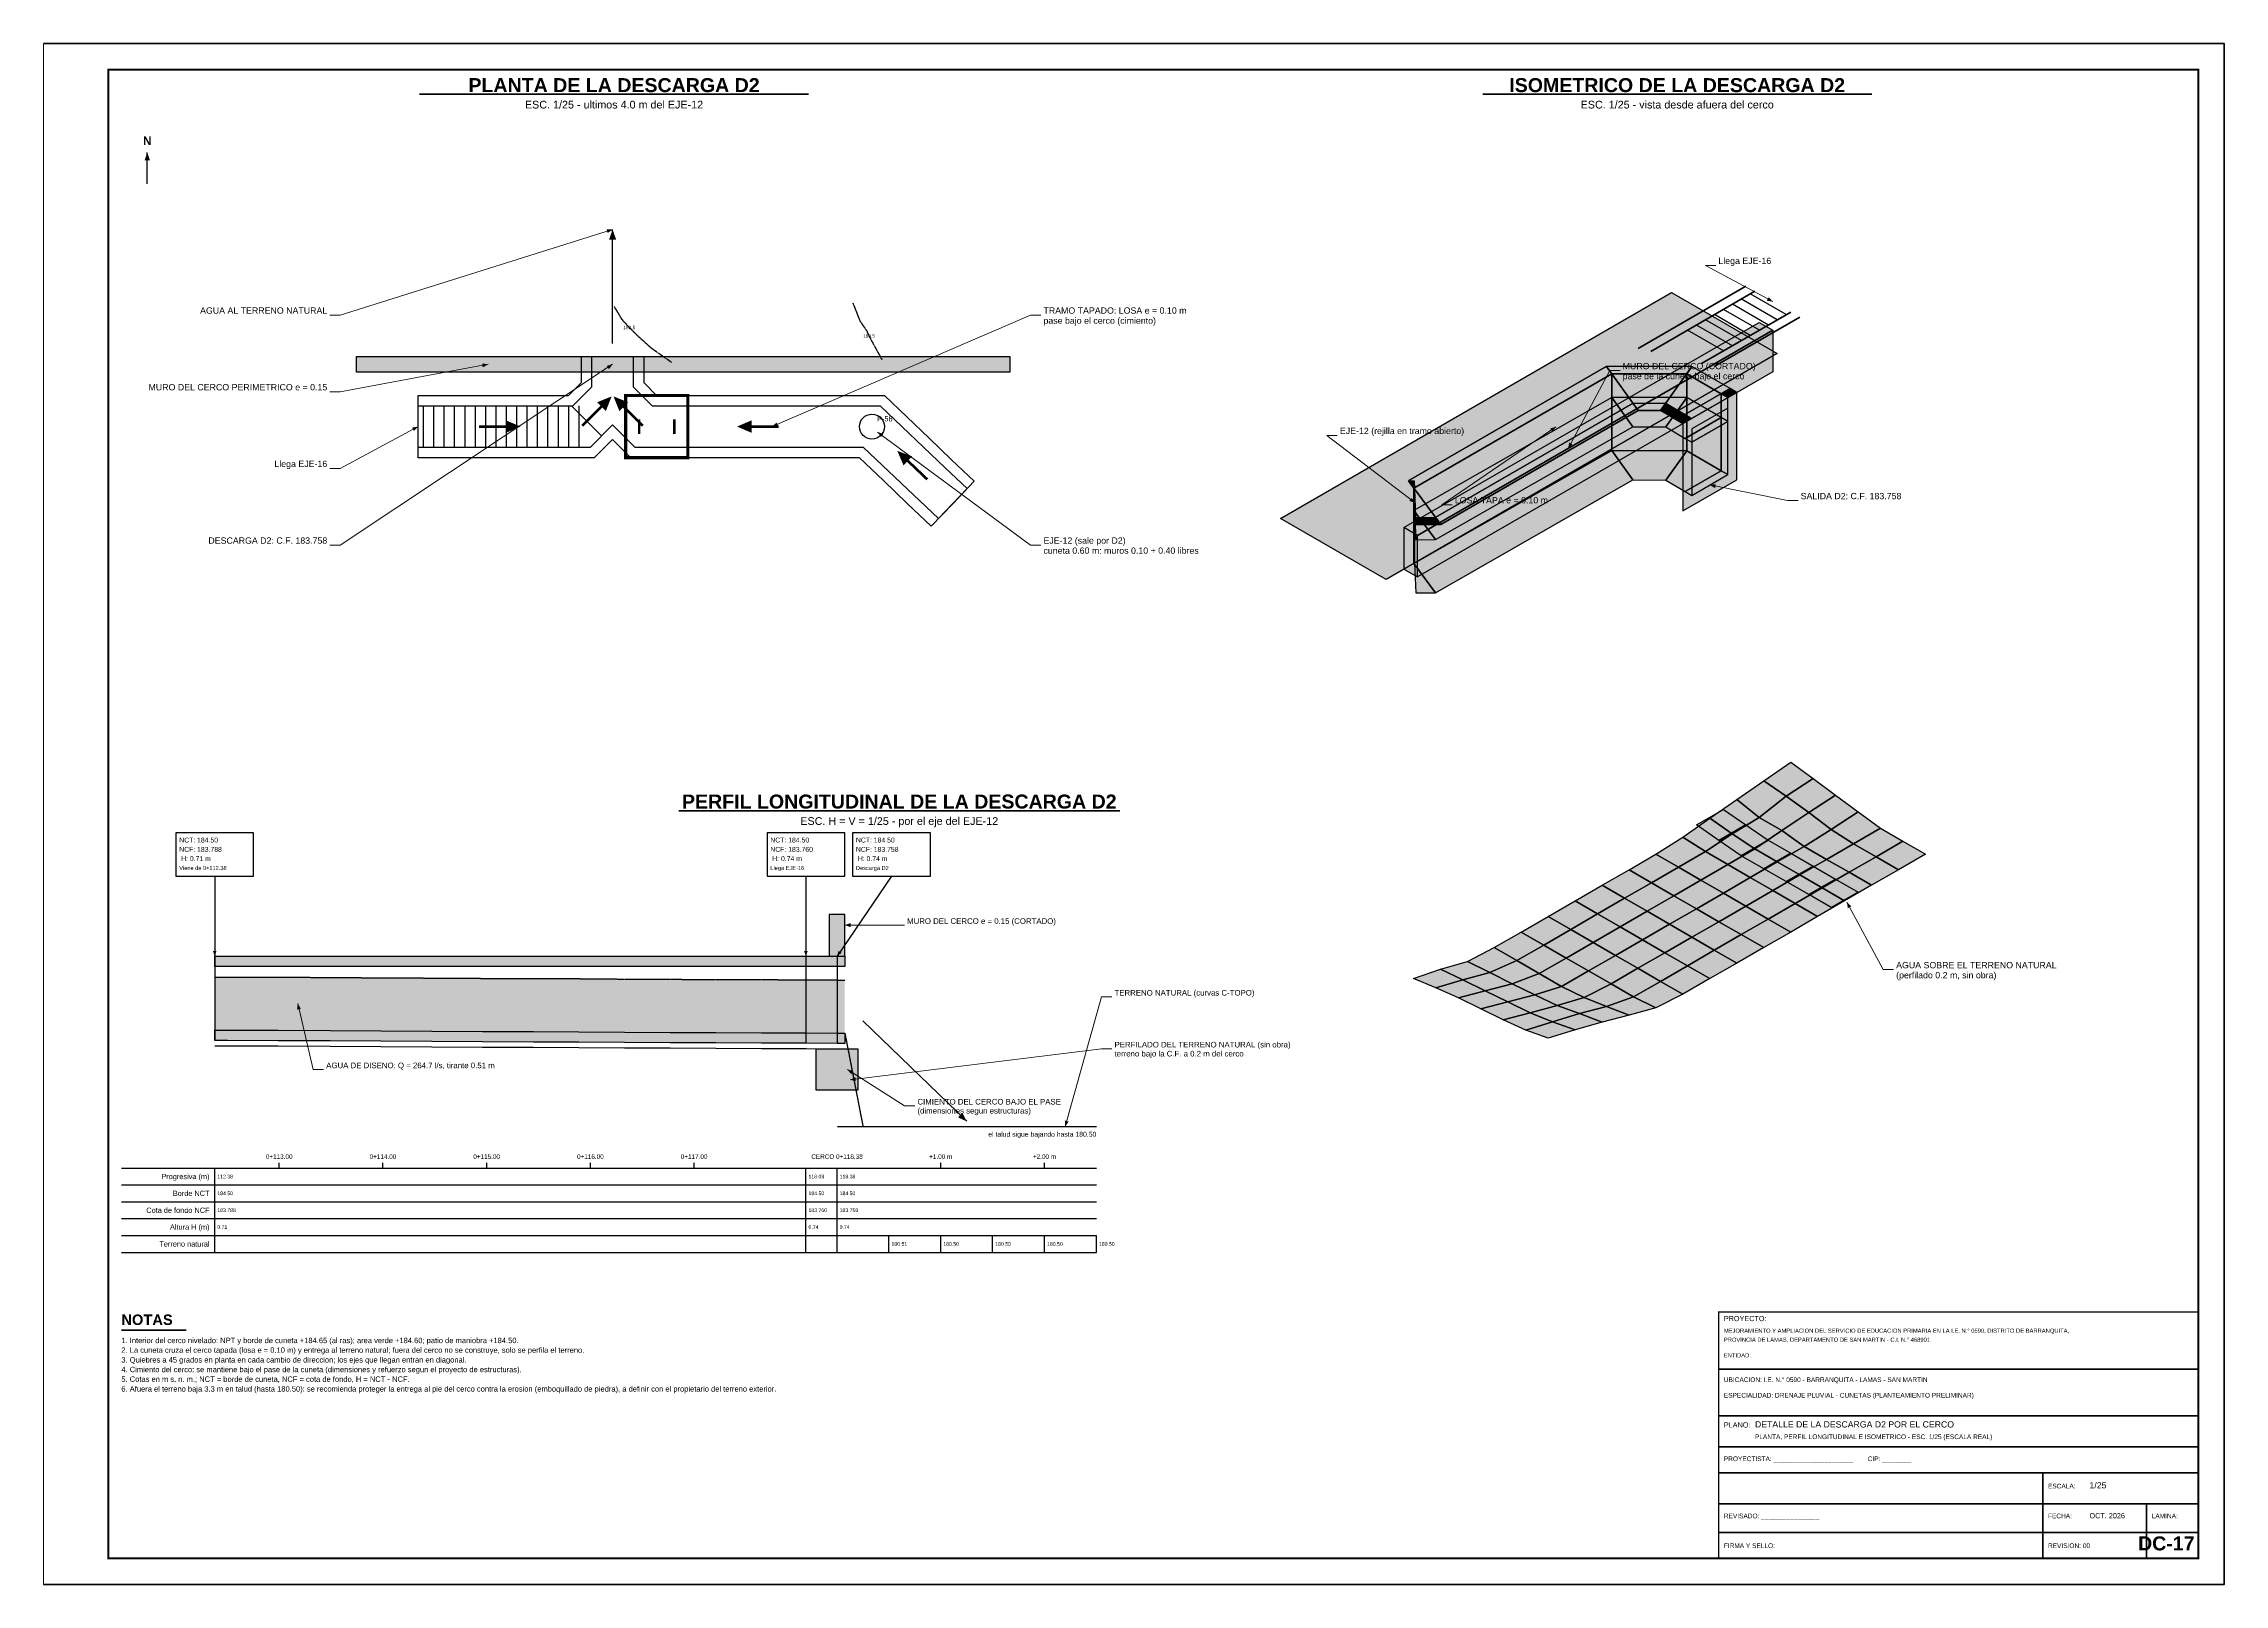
# Paper-space layout 'DC-17' of a CAD drawing. Header units: metres, sheet in millimetres. Extents: x 0 to 841, y 0 to 594.
# The model-space entities are those that its viewports show. They can reach past a viewport. Long polylines and large blocks are cut down to what shows.
import ezdxf
from ezdxf.enums import TextEntityAlignment as Align

# ---------------------------------------------------------------- set-up
doc = ezdxf.new("R2010")
doc.units = ezdxf.units.M
doc.header["$LTSCALE"] = 0.25
doc.linetypes.add('DASHED', pattern=[1.524, 1.27, -0.254])
for name, color, linetype, lineweight in [('AGUA', 150, 'DASHED', 25), ('ARQ-BASE', 8, 'CONTINUOUS', 13), ('CONCRETO', 250, 'CONTINUOUS', 50), ('LLAMADAS', 30, 'CONTINUOUS', 18), ('MARCO', 7, 'CONTINUOUS', 50), ('ROTULO', 7, 'CONTINUOUS', 35), ('TITULOS', 160, 'CONTINUOUS', 35)]:
    doc.layers.add(name, color=color, linetype=linetype, lineweight=lineweight)
for name, color, linetype, true_color in [('CONCRETO-ACHURADO', 8, 'CONTINUOUS', 0xe2e2e2), ('CUN-FLUJO', 1, 'CONTINUOUS', 0xe60000), ('CUN-REJ-BORDE', 4, 'CONTINUOUS', 0x00aae6), ('CUN-REJ-PLATINA', 4, 'CONTINUOUS', 0x78cdf0), ('CUN-TAP-BORDE', 3, 'CONTINUOUS', 0x009600), ('CUN-TAPA-INSP', 5, 'CONTINUOUS', 0x0000e6), ('CURVAS-TXT', 33, 'CONTINUOUS', 0x966e46), ('DET-AGUA', 150, 'CONTINUOUS', 0xbedef5), ('DET-CERCO', 1, 'CONTINUOUS', 0xe17878), ('DET-CIMIENTO', 8, 'CONTINUOUS', 0xc8c8c8), ('ISOD-AGUA', 150, 'CONTINUOUS', 0x82bef0), ('ISOD-CERCO', 14, 'CONTINUOUS', 0xe8bebe), ('ISOD-FONDO', 253, 'CONTINUOUS', 0xb0b0b0), ('ISOD-HUECO', 250, 'CONTINUOUS', 0x3c3c3c), ('ISOD-INT', 252, 'CONTINUOUS', 0xc4c4c4), ('ISOD-LOSA', 8, 'CONTINUOUS', 0x969696), ('ISOD-PISO', 9, 'CONTINUOUS', 0xf3f0e8), ('ISOD-SUP', 254, 'CONTINUOUS', 0xececec), ('ISOD-TERRENO', 94, 'CONTINUOUS', 0xd6e2c4)]:
    doc.layers.add(name, color=color, linetype=linetype, true_color=true_color)
for name, color, linetype in [('DET-CURVAS', 33, 'DASHED'), ('DET-FONDO', 6, 'CONTINUOUS'), ('DET-PERFILADO', 1, 'DASHED'), ('DET-SECCION', 1, 'CONTINUOUS'), ('DET-TAPA', 3, 'CONTINUOUS'), ('DET-TERRENO', 32, 'DASHED'), ('FLUJO', 150, 'CONTINUOUS'), ('GUITARRA', 8, 'CONTINUOUS'), ('ISOD-ARISTA', 8, 'CONTINUOUS'), ('ISOD-REJILLA', 1, 'CONTINUOUS'), ('NUDOS', 7, 'CONTINUOUS'), ('PERF-CAJA', 7, 'CONTINUOUS'), ('ROTULO-TEXTO', 7, 'CONTINUOUS'), ('SOLADO', 8, 'CONTINUOUS'), ('TEXTOS', 7, 'CONTINUOUS'), ('TEXTOS-NOTAS', 7, 'CONTINUOUS')]:
    doc.layers.add(name, color=color, linetype=linetype)
doc.styles.get("Standard").update_dxf_attribs({"font": 'arial.ttf'})
doc.styles.add('TITULOS', font='arialbd.ttf')

msp = doc.modelspace()

# ---------------------------------------------------------------- hatches: boundary and pattern name
at = {"layer": 'CONCRETO-ACHURADO', "true_color": 0xe2e2e2}
h = msp.add_hatch(color=7, dxfattribs=at)
h.dxf.hatch_style = 1
h.paths.add_polyline_path([(355076.425, 9249959.055), (355082.5, 9249959.055), (355082.5, 9249958.955), (355076.425, 9249958.955)])
h = msp.add_hatch(color=7, dxfattribs=at)
h.dxf.hatch_style = 1
h.paths.add_polyline_path([(355076.425, 9249958.342), (355076.547, 9249958.341), (355077.037, 9249958.34), (355077.537, 9249958.338), (355078.027, 9249958.334), (355078.517, 9249958.332), (355079.007, 9249958.33), (355079.497, 9249958.328), (355079.937, 9249958.326), (355080.377, 9249958.322), (355080.817, 9249958.32), (355081.257, 9249958.318), (355081.697, 9249958.317), (355082.127, 9249958.315), (355082.427, 9249958.312), (355082.5, 9249958.312), (355082.5, 9249958.213), (355082.427, 9249958.213), (355082.127, 9249958.215), (355081.697, 9249958.216), (355081.257, 9249958.218), (355080.817, 9249958.22), (355080.377, 9249958.223), (355079.937, 9249958.226), (355079.497, 9249958.227), (355079.007, 9249958.229), (355078.517, 9249958.232), (355078.027, 9249958.235), (355077.537, 9249958.238), (355077.037, 9249958.239), (355076.547, 9249958.241), (355076.425, 9249958.242)])
at = {"layer": 'DET-AGUA', "true_color": 0xbedef5}
h = msp.add_hatch(color=7, dxfattribs=at)
h.dxf.hatch_style = 1
h.paths.add_polyline_path([(355076.425, 9249958.342), (355076.547, 9249958.341), (355077.037, 9249958.34), (355077.537, 9249958.338), (355078.027, 9249958.334), (355078.517, 9249958.332), (355079.007, 9249958.33), (355079.497, 9249958.328), (355079.937, 9249958.326), (355080.377, 9249958.322), (355080.817, 9249958.32), (355081.257, 9249958.318), (355081.697, 9249958.317), (355082.127, 9249958.315), (355082.427, 9249958.312), (355082.5, 9249958.312), (355082.5, 9249958.825), (355082.427, 9249958.825), (355082.127, 9249958.827), (355081.697, 9249958.829), (355081.257, 9249958.83), (355080.817, 9249958.832), (355080.377, 9249958.834), (355079.937, 9249958.838), (355079.497, 9249958.84), (355079.007, 9249958.841), (355078.517, 9249958.844), (355078.027, 9249958.846), (355077.537, 9249958.85), (355077.037, 9249958.852), (355076.547, 9249958.853), (355076.425, 9249958.854)])
at = {"layer": 'DET-CERCO', "true_color": 0xe17878}
h = msp.add_hatch(color=7, dxfattribs=at)
h.dxf.hatch_style = 1
h.paths.add_polyline_path([(355077.791, 9249964.834), (355077.891, 9249964.834), (355077.991, 9249964.834), (355078.091, 9249964.834), (355078.191, 9249964.834), (355078.291, 9249964.834), (355078.391, 9249964.834), (355078.491, 9249964.834), (355078.591, 9249964.834), (355078.691, 9249964.834), (355078.791, 9249964.834), (355078.891, 9249964.834), (355078.991, 9249964.834), (355079.091, 9249964.834), (355079.191, 9249964.834), (355079.291, 9249964.834), (355079.391, 9249964.834), (355079.491, 9249964.834), (355079.591, 9249964.834), (355079.691, 9249964.834), (355079.791, 9249964.834), (355079.891, 9249964.834), (355079.991, 9249964.834), (355080.091, 9249964.834), (355080.191, 9249964.834), (355080.291, 9249964.834), (355080.391, 9249964.834), (355080.491, 9249964.834), (355080.591, 9249964.834), (355080.691, 9249964.834), (355080.791, 9249964.834), (355080.891, 9249964.834), (355080.991, 9249964.834), (355081.091, 9249964.834), (355081.191, 9249964.834), (355081.291, 9249964.834), (355081.391, 9249964.834), (355081.491, 9249964.834), (355081.591, 9249964.834), (355081.691, 9249964.834), (355081.791, 9249964.834), (355081.891, 9249964.834), (355081.991, 9249964.834), (355082.091, 9249964.834), (355082.191, 9249964.834), (355082.291, 9249964.834), (355082.391, 9249964.834), (355082.491, 9249964.834), (355082.591, 9249964.834), (355082.691, 9249964.834), (355082.791, 9249964.834), (355082.891, 9249964.834), (355082.991, 9249964.834), (355083.091, 9249964.834), (355083.191, 9249964.834), (355083.291, 9249964.834), (355083.391, 9249964.834), (355083.491, 9249964.834), (355083.591, 9249964.834), (355083.691, 9249964.834), (355083.791, 9249964.834), (355083.891, 9249964.834), (355083.991, 9249964.834), (355084.091, 9249964.834), (355084.091, 9249964.684), (355083.991, 9249964.684), (355083.891, 9249964.684), (355083.791, 9249964.684), (355083.691, 9249964.684), (355083.591, 9249964.684), (355083.491, 9249964.684), (355083.391, 9249964.684), (355083.291, 9249964.684), (355083.191, 9249964.684), (355083.091, 9249964.684), (355082.991, 9249964.684), (355082.891, 9249964.684), (355082.791, 9249964.684), (355082.691, 9249964.684), (355082.591, 9249964.684), (355082.491, 9249964.684), (355082.391, 9249964.684), (355082.291, 9249964.684), (355082.191, 9249964.684), (355082.091, 9249964.684), (355081.991, 9249964.684), (355081.891, 9249964.684), (355081.791, 9249964.684), (355081.691, 9249964.684), (355081.591, 9249964.684), (355081.491, 9249964.684), (355081.391, 9249964.684), (355081.291, 9249964.684), (355081.191, 9249964.684), (355081.091, 9249964.684), (355080.991, 9249964.684), (355080.891, 9249964.684), (355080.791, 9249964.684), (355080.691, 9249964.684), (355080.591, 9249964.684), (355080.491, 9249964.684), (355080.391, 9249964.684), (355080.291, 9249964.684), (355080.191, 9249964.684), (355080.091, 9249964.684), (355079.991, 9249964.684), (355079.891, 9249964.684), (355079.791, 9249964.684), (355079.691, 9249964.684), (355079.591, 9249964.684), (355079.491, 9249964.684), (355079.391, 9249964.684), (355079.291, 9249964.684), (355079.191, 9249964.684), (355079.091, 9249964.684), (355078.991, 9249964.684), (355078.891, 9249964.684), (355078.791, 9249964.684), (355078.691, 9249964.684), (355078.591, 9249964.684), (355078.491, 9249964.684), (355078.391, 9249964.684), (355078.291, 9249964.684), (355078.191, 9249964.684), (355078.091, 9249964.684), (355077.991, 9249964.684), (355077.891, 9249964.684), (355077.791, 9249964.684)])
h = msp.add_hatch(color=7, dxfattribs=at)
h.dxf.hatch_style = 1
h.paths.add_polyline_path([(355082.35, 9249959.055), (355082.5, 9249959.055), (355082.5, 9249959.455), (355082.35, 9249959.455)])
at = {"layer": 'DET-CIMIENTO', "true_color": 0xc8c8c8}
h = msp.add_hatch(color=7, dxfattribs=at)
h.dxf.hatch_style = 1
h.paths.add_polyline_path([(355082.225, 9249958.163), (355082.625, 9249958.163), (355082.625, 9249957.763), (355082.225, 9249957.763)])
at = {"layer": 'ISOD-AGUA', "true_color": 0x82bef0}
h = msp.add_hatch(color=7, dxfattribs=at)
h.dxf.hatch_style = 1
h.paths.add_polyline_path([(355088.194, 9249963.07), (355090.097, 9249964.158), (355089.894, 9249964.44), (355087.986, 9249963.35)])
h = msp.add_hatch(color=7, dxfattribs=at)
h.dxf.hatch_style = 1
h.paths.add_polyline_path([(355090.097, 9249964.158), (355090.414, 9249964.156), (355090.617, 9249964.438), (355089.894, 9249964.44)])
h = msp.add_hatch(color=7, dxfattribs=at)
h.dxf.hatch_style = 1
h.paths.add_polyline_path([(355090.414, 9249964.156), (355090.602, 9249964.045), (355090.948, 9249964.245), (355090.617, 9249964.438)])
h = msp.add_hatch(color=7, dxfattribs=at)
h.dxf.hatch_style = 1
h.paths.add_polyline_path([(355090.602, 9249964.045), (355090.667, 9249964.008), (355091.013, 9249964.208), (355090.948, 9249964.245)])
h = msp.add_hatch(color=7, dxfattribs=at)
h.dxf.hatch_style = 1
h.paths.add_polyline_path([(355090.667, 9249963.496), (355091.013, 9249963.696), (355091.013, 9249964.208), (355090.667, 9249964.008)])
h = msp.add_hatch(color=7, dxfattribs=at)
h.dxf.hatch_style = 1
h.paths.add_polyline_path([(355088.004, 9249963.068), (355088.194, 9249963.07), (355087.986, 9249963.35), (355087.992, 9249963.35)])
h = msp.add_hatch(color=7, dxfattribs=at)
h.dxf.hatch_style = 1
h.paths.add_polyline_path([(355090.97, 9249960.469), (355091.186, 9249960.32), (355090.927, 9249960.17), (355090.71, 9249960.319)])
h = msp.add_hatch(color=7, dxfattribs=at)
h.dxf.hatch_style = 1
h.paths.add_polyline_path([(355091.186, 9249960.32), (355091.403, 9249960.172), (355091.143, 9249960.023), (355090.927, 9249960.17)])
h = msp.add_hatch(color=7, dxfattribs=at)
h.dxf.hatch_style = 1
h.paths.add_polyline_path([(355091.403, 9249960.172), (355091.619, 9249960.047), (355091.36, 9249959.898), (355091.143, 9249960.023)])
h = msp.add_hatch(color=7, dxfattribs=at)
h.dxf.hatch_style = 1
h.paths.add_polyline_path([(355091.619, 9249960.047), (355091.836, 9249959.922), (355091.576, 9249959.773), (355091.36, 9249959.898)])
h = msp.add_hatch(color=7, dxfattribs=at)
h.dxf.hatch_style = 1
h.paths.add_polyline_path([(355091.836, 9249959.922), (355092.052, 9249959.797), (355091.793, 9249959.648), (355091.576, 9249959.773)])
h = msp.add_hatch(color=7, dxfattribs=at)
h.dxf.hatch_style = 1
h.paths.add_polyline_path([(355092.052, 9249959.797), (355092.269, 9249959.672), (355092.009, 9249959.523), (355091.793, 9249959.648)])
at = {"layer": 'ISOD-CERCO', "true_color": 0xe8bebe}
h = msp.add_hatch(color=7, dxfattribs=at)
h.dxf.hatch_style = 1
h.paths.add_polyline_path([(355091.316, 9249965.162), (355091.446, 9249965.088), (355088.021, 9249963.11), (355087.891, 9249963.185)])
h = msp.add_hatch(color=7, dxfattribs=at)
h.dxf.hatch_style = 1
h.paths.add_polyline_path([(355091.446, 9249964.688), (355088.021, 9249962.71), (355088.021, 9249963.11), (355091.446, 9249965.088)])
h = msp.add_hatch(color=7, dxfattribs=at)
h.dxf.hatch_style = 1
h.paths.add_polyline_path([(355087.891, 9249962.785), (355088.021, 9249962.71), (355088.021, 9249963.11), (355087.891, 9249963.185)])
at = {"layer": 'ISOD-FONDO', "true_color": 0xb0b0b0}
h = msp.add_hatch(color=7, dxfattribs=at)
h.dxf.hatch_style = 1
h.paths.add_polyline_path([(355088.194, 9249962.558), (355090.097, 9249963.646), (355089.894, 9249963.928), (355087.986, 9249962.838)])
h = msp.add_hatch(color=7, dxfattribs=at)
h.dxf.hatch_style = 1
h.paths.add_polyline_path([(355090.097, 9249963.646), (355090.414, 9249963.644), (355090.617, 9249963.926), (355089.894, 9249963.928)])
h = msp.add_hatch(color=7, dxfattribs=at)
h.dxf.hatch_style = 1
h.paths.add_polyline_path([(355090.414, 9249963.644), (355090.602, 9249963.533), (355090.948, 9249963.733), (355090.617, 9249963.926)])
h = msp.add_hatch(color=7, dxfattribs=at)
h.dxf.hatch_style = 1
h.paths.add_polyline_path([(355090.602, 9249963.533), (355090.667, 9249963.496), (355091.013, 9249963.696), (355090.948, 9249963.733)])
h = msp.add_hatch(color=7, dxfattribs=at)
h.dxf.hatch_style = 1
h.paths.add_polyline_path([(355088.004, 9249962.556), (355088.194, 9249962.558), (355087.986, 9249962.838), (355087.992, 9249962.838)])
at = {"layer": 'ISOD-HUECO', "true_color": 0x3c3c3c}
h = msp.add_hatch(color=7, dxfattribs=at)
h.dxf.hatch_style = 1
h.paths.add_polyline_path([(355090.667, 9249963.496), (355091.013, 9249963.696), (355091.013, 9249964.338), (355090.667, 9249964.138)])
at = {"layer": 'ISOD-INT', "true_color": 0xc4c4c4}
h = msp.add_hatch(color=7, dxfattribs=at)
h.dxf.hatch_style = 1
h.paths.add_polyline_path([(355087.986, 9249962.838), (355089.894, 9249963.928), (355089.894, 9249964.666), (355087.986, 9249963.565)])
h = msp.add_hatch(color=7, dxfattribs=at)
h.dxf.hatch_style = 1
h.paths.add_polyline_path([(355089.894, 9249963.928), (355090.617, 9249963.926), (355090.617, 9249964.666), (355089.894, 9249964.666)])
h = msp.add_hatch(color=7, dxfattribs=at)
h.dxf.hatch_style = 1
h.paths.add_polyline_path([(355090.617, 9249963.926), (355090.948, 9249963.733), (355090.948, 9249964.475), (355090.617, 9249964.666)])
h = msp.add_hatch(color=7, dxfattribs=at)
h.dxf.hatch_style = 1
h.paths.add_polyline_path([(355090.948, 9249963.733), (355091.013, 9249963.696), (355091.013, 9249964.438), (355090.948, 9249964.475)])
h = msp.add_hatch(color=7, dxfattribs=at)
h.dxf.hatch_style = 1
h.paths.add_polyline_path([(355087.992, 9249962.838), (355087.986, 9249962.838), (355087.986, 9249963.565), (355087.992, 9249963.565)])
at = {"layer": 'ISOD-LOSA', "true_color": 0x969696}
h = msp.add_hatch(color=7, dxfattribs=at)
h.dxf.hatch_style = 1
h.paths.add_polyline_path([(355088.246, 9249963.216), (355090.148, 9249964.314), (355089.843, 9249964.738), (355087.934, 9249963.636)])
h = msp.add_hatch(color=7, dxfattribs=at)
h.dxf.hatch_style = 1
h.paths.add_polyline_path([(355090.148, 9249964.314), (355090.363, 9249964.314), (355090.667, 9249964.738), (355089.843, 9249964.738)])
h = msp.add_hatch(color=7, dxfattribs=at)
h.dxf.hatch_style = 1
h.paths.add_polyline_path([(355090.363, 9249964.314), (355090.515, 9249964.226), (355091.035, 9249964.526), (355090.667, 9249964.738)])
h = msp.add_hatch(color=7, dxfattribs=at)
h.dxf.hatch_style = 1
h.paths.add_polyline_path([(355090.515, 9249964.226), (355090.58, 9249964.189), (355091.1, 9249964.489), (355091.035, 9249964.526)])
h = msp.add_hatch(color=7, dxfattribs=at)
h.dxf.hatch_style = 1
h.paths.add_polyline_path([(355088.006, 9249963.213), (355088.246, 9249963.216), (355087.934, 9249963.636), (355087.989, 9249963.637)])
at = {"layer": 'ISOD-PISO', "true_color": 0xf3f0e8}
h = msp.add_hatch(color=7, dxfattribs=at)
h.dxf.hatch_style = 1
h.paths.add_polyline_path([(355090.47, 9249965.451), (355091.489, 9249964.863), (355087.718, 9249962.685), (355086.699, 9249963.274)])
at = {"layer": 'ISOD-SUP', "true_color": 0xececec}
h = msp.add_hatch(color=7, dxfattribs=at)
h.dxf.hatch_style = 1
h.paths.add_polyline_path([(355087.986, 9249963.565), (355089.894, 9249964.666), (355089.843, 9249964.737), (355087.934, 9249963.635)])
h = msp.add_hatch(color=7, dxfattribs=at)
h.dxf.hatch_style = 1
h.paths.add_polyline_path([(355089.894, 9249964.666), (355090.617, 9249964.666), (355090.667, 9249964.737), (355089.843, 9249964.737)])
h = msp.add_hatch(color=7, dxfattribs=at)
h.dxf.hatch_style = 1
h.paths.add_polyline_path([(355090.617, 9249964.666), (355090.948, 9249964.475), (355091.035, 9249964.525), (355090.667, 9249964.737)])
h = msp.add_hatch(color=7, dxfattribs=at)
h.dxf.hatch_style = 1
h.paths.add_polyline_path([(355090.948, 9249964.475), (355091.013, 9249964.438), (355091.1, 9249964.488), (355091.035, 9249964.525)])
h = msp.add_hatch(color=7, dxfattribs=at)
h.dxf.hatch_style = 1
h.paths.add_polyline_path([(355088.194, 9249963.285), (355090.097, 9249964.384), (355090.148, 9249964.313), (355088.246, 9249963.215)])
h = msp.add_hatch(color=7, dxfattribs=at)
h.dxf.hatch_style = 1
h.paths.add_polyline_path([(355090.097, 9249964.384), (355090.414, 9249964.384), (355090.363, 9249964.313), (355090.148, 9249964.313)])
h = msp.add_hatch(color=7, dxfattribs=at)
h.dxf.hatch_style = 1
h.paths.add_polyline_path([(355090.414, 9249964.384), (355090.602, 9249964.275), (355090.515, 9249964.225), (355090.363, 9249964.313)])
h = msp.add_hatch(color=7, dxfattribs=at)
h.dxf.hatch_style = 1
h.paths.add_polyline_path([(355090.58, 9249963.346), (355091.1, 9249963.646), (355091.1, 9249964.488), (355090.58, 9249964.188)])
h = msp.add_hatch(color=7, dxfattribs=at)
h.dxf.hatch_style = 1
h.paths.add_polyline_path([(355090.602, 9249964.275), (355090.667, 9249964.238), (355090.58, 9249964.188), (355090.515, 9249964.225)])
h = msp.add_hatch(color=7, dxfattribs=at)
h.dxf.hatch_style = 1
h.paths.add_polyline_path([(355087.992, 9249963.565), (355087.986, 9249963.565), (355087.934, 9249963.635), (355087.989, 9249963.636)])
h = msp.add_hatch(color=7, dxfattribs=at)
h.dxf.hatch_style = 1
h.paths.add_polyline_path([(355088.004, 9249963.282), (355088.194, 9249963.285), (355088.246, 9249963.215), (355088.006, 9249963.212)])
at = {"layer": 'ISOD-TERRENO', "true_color": 0xd6e2c4}
h = msp.add_hatch(color=7, dxfattribs=at)
h.dxf.hatch_style = 1
h.paths.add_polyline_path([(355091.36, 9249960.745), (355091.576, 9249960.597), (355091.316, 9249960.392), (355091.1, 9249960.564)])
h = msp.add_hatch(color=7, dxfattribs=at)
h.dxf.hatch_style = 1
h.paths.add_polyline_path([(355091.619, 9249960.926), (355091.836, 9249960.768), (355091.576, 9249960.597), (355091.36, 9249960.745)])
h = msp.add_hatch(color=7, dxfattribs=at)
h.dxf.hatch_style = 1
h.paths.add_polyline_path([(355091.836, 9249960.768), (355092.052, 9249960.607), (355091.793, 9249960.439), (355091.576, 9249960.597)])
h = msp.add_hatch(color=7, dxfattribs=at)
h.dxf.hatch_style = 1
h.paths.add_polyline_path([(355091.1, 9249960.564), (355091.316, 9249960.392), (355091.056, 9249960.235), (355090.84, 9249960.384)])
h = msp.add_hatch(color=7, dxfattribs=at)
h.dxf.hatch_style = 1
h.paths.add_polyline_path([(355091.576, 9249960.597), (355091.793, 9249960.439), (355091.533, 9249960.267), (355091.316, 9249960.392)])
h = msp.add_hatch(color=7, dxfattribs=at)
h.dxf.hatch_style = 1
h.paths.add_polyline_path([(355092.052, 9249960.607), (355092.269, 9249960.446), (355092.009, 9249960.277), (355091.793, 9249960.439)])
h = msp.add_hatch(color=7, dxfattribs=at)
h.dxf.hatch_style = 1
h.paths.add_polyline_path([(355090.84, 9249960.384), (355091.056, 9249960.235), (355090.797, 9249960.062), (355090.58, 9249960.203)])
h = msp.add_hatch(color=7, dxfattribs=at)
h.dxf.hatch_style = 1
h.paths.add_polyline_path([(355091.316, 9249960.392), (355091.533, 9249960.267), (355091.273, 9249960.088), (355091.056, 9249960.235)])
h = msp.add_hatch(color=7, dxfattribs=at)
h.dxf.hatch_style = 1
h.paths.add_polyline_path([(355091.793, 9249960.439), (355092.009, 9249960.277), (355091.749, 9249960.113), (355091.533, 9249960.267)])
h = msp.add_hatch(color=7, dxfattribs=at)
h.dxf.hatch_style = 1
h.paths.add_polyline_path([(355092.269, 9249960.446), (355092.485, 9249960.287), (355092.226, 9249960.137), (355092.009, 9249960.277)])
h = msp.add_hatch(color=7, dxfattribs=at)
h.dxf.hatch_style = 1
h.paths.add_polyline_path([(355090.58, 9249960.203), (355090.797, 9249960.062), (355090.537, 9249959.912), (355090.32, 9249960.037)])
h = msp.add_hatch(color=7, dxfattribs=at)
h.dxf.hatch_style = 1
h.paths.add_polyline_path([(355091.056, 9249960.235), (355091.273, 9249960.088), (355091.013, 9249959.938), (355090.797, 9249960.062)])
h = msp.add_hatch(color=7, dxfattribs=at)
h.dxf.hatch_style = 1
h.paths.add_polyline_path([(355091.533, 9249960.267), (355091.749, 9249960.113), (355091.489, 9249959.963), (355091.273, 9249960.088)])
h = msp.add_hatch(color=7, dxfattribs=at)
h.dxf.hatch_style = 1
h.paths.add_polyline_path([(355091.749, 9249960.113), (355091.966, 9249959.988), (355091.706, 9249959.838), (355091.489, 9249959.963)])
h = msp.add_hatch(color=7, dxfattribs=at)
h.dxf.hatch_style = 1
h.paths.add_polyline_path([(355092.009, 9249960.277), (355092.226, 9249960.137), (355091.966, 9249959.988), (355091.749, 9249960.113)])
h = msp.add_hatch(color=7, dxfattribs=at)
h.dxf.hatch_style = 1
h.paths.add_polyline_path([(355092.226, 9249960.137), (355092.442, 9249960.012), (355092.182, 9249959.863), (355091.966, 9249959.988)])
h = msp.add_hatch(color=7, dxfattribs=at)
h.dxf.hatch_style = 1
h.paths.add_polyline_path([(355092.485, 9249960.287), (355092.702, 9249960.162), (355092.442, 9249960.012), (355092.226, 9249960.137)])
h = msp.add_hatch(color=7, dxfattribs=at)
h.dxf.hatch_style = 1
h.paths.add_polyline_path([(355092.702, 9249960.162), (355092.918, 9249960.037), (355092.659, 9249959.887), (355092.442, 9249960.012)])
h = msp.add_hatch(color=7, dxfattribs=at)
h.dxf.hatch_style = 1
h.paths.add_polyline_path([(355090.32, 9249960.037), (355090.537, 9249959.912), (355090.277, 9249959.762), (355090.061, 9249959.887)])
h = msp.add_hatch(color=7, dxfattribs=at)
h.dxf.hatch_style = 1
h.paths.add_polyline_path([(355090.537, 9249959.912), (355090.753, 9249959.787), (355090.494, 9249959.637), (355090.277, 9249959.762)])
h = msp.add_hatch(color=7, dxfattribs=at)
h.dxf.hatch_style = 1
h.paths.add_polyline_path([(355090.797, 9249960.062), (355091.013, 9249959.938), (355090.753, 9249959.787), (355090.537, 9249959.912)])
h = msp.add_hatch(color=7, dxfattribs=at)
h.dxf.hatch_style = 1
h.paths.add_polyline_path([(355091.013, 9249959.938), (355091.23, 9249959.812), (355090.97, 9249959.662), (355090.753, 9249959.787)])
h = msp.add_hatch(color=7, dxfattribs=at)
h.dxf.hatch_style = 1
h.paths.add_polyline_path([(355091.273, 9249960.088), (355091.489, 9249959.963), (355091.23, 9249959.812), (355091.013, 9249959.938)])
h = msp.add_hatch(color=7, dxfattribs=at)
h.dxf.hatch_style = 1
h.paths.add_polyline_path([(355091.489, 9249959.963), (355091.706, 9249959.838), (355091.446, 9249959.688), (355091.23, 9249959.812)])
h = msp.add_hatch(color=7, dxfattribs=at)
h.dxf.hatch_style = 1
h.paths.add_polyline_path([(355091.966, 9249959.988), (355092.182, 9249959.863), (355091.922, 9249959.713), (355091.706, 9249959.838)])
h = msp.add_hatch(color=7, dxfattribs=at)
h.dxf.hatch_style = 1
h.paths.add_polyline_path([(355092.442, 9249960.012), (355092.659, 9249959.887), (355092.399, 9249959.738), (355092.182, 9249959.863)])
h = msp.add_hatch(color=7, dxfattribs=at)
h.dxf.hatch_style = 1
h.paths.add_polyline_path([(355089.801, 9249959.738), (355090.017, 9249959.613), (355089.757, 9249959.463), (355089.541, 9249959.588)])
h = msp.add_hatch(color=7, dxfattribs=at)
h.dxf.hatch_style = 1
h.paths.add_polyline_path([(355090.061, 9249959.887), (355090.277, 9249959.762), (355090.017, 9249959.613), (355089.801, 9249959.738)])
h = msp.add_hatch(color=7, dxfattribs=at)
h.dxf.hatch_style = 1
h.paths.add_polyline_path([(355090.277, 9249959.762), (355090.494, 9249959.637), (355090.234, 9249959.488), (355090.017, 9249959.613)])
h = msp.add_hatch(color=7, dxfattribs=at)
h.dxf.hatch_style = 1
h.paths.add_polyline_path([(355090.753, 9249959.787), (355090.97, 9249959.662), (355090.71, 9249959.512), (355090.494, 9249959.637)])
h = msp.add_hatch(color=7, dxfattribs=at)
h.dxf.hatch_style = 1
h.paths.add_polyline_path([(355091.23, 9249959.812), (355091.446, 9249959.688), (355091.186, 9249959.537), (355090.97, 9249959.662)])
h = msp.add_hatch(color=7, dxfattribs=at)
h.dxf.hatch_style = 1
h.paths.add_polyline_path([(355091.446, 9249959.688), (355091.663, 9249959.562), (355091.403, 9249959.412), (355091.186, 9249959.537)])
h = msp.add_hatch(color=7, dxfattribs=at)
h.dxf.hatch_style = 1
h.paths.add_polyline_path([(355091.706, 9249959.838), (355091.922, 9249959.713), (355091.663, 9249959.562), (355091.446, 9249959.688)])
h = msp.add_hatch(color=7, dxfattribs=at)
h.dxf.hatch_style = 1
h.paths.add_polyline_path([(355091.922, 9249959.713), (355092.139, 9249959.588), (355091.879, 9249959.438), (355091.663, 9249959.562)])
h = msp.add_hatch(color=7, dxfattribs=at)
h.dxf.hatch_style = 1
h.paths.add_polyline_path([(355092.182, 9249959.863), (355092.399, 9249959.738), (355092.139, 9249959.588), (355091.922, 9249959.713)])
h = msp.add_hatch(color=7, dxfattribs=at)
h.dxf.hatch_style = 1
h.paths.add_polyline_path([(355089.541, 9249959.588), (355089.757, 9249959.463), (355089.498, 9249959.312), (355089.281, 9249959.438)])
h = msp.add_hatch(color=7, dxfattribs=at)
h.dxf.hatch_style = 1
h.paths.add_polyline_path([(355090.017, 9249959.613), (355090.234, 9249959.488), (355089.974, 9249959.338), (355089.757, 9249959.463)])
h = msp.add_hatch(color=7, dxfattribs=at)
h.dxf.hatch_style = 1
h.paths.add_polyline_path([(355090.234, 9249959.488), (355090.45, 9249959.363), (355090.19, 9249959.213), (355089.974, 9249959.338)])
h = msp.add_hatch(color=7, dxfattribs=at)
h.dxf.hatch_style = 1
h.paths.add_polyline_path([(355090.494, 9249959.637), (355090.71, 9249959.512), (355090.45, 9249959.363), (355090.234, 9249959.488)])
h = msp.add_hatch(color=7, dxfattribs=at)
h.dxf.hatch_style = 1
h.paths.add_polyline_path([(355090.71, 9249959.512), (355090.927, 9249959.387), (355090.667, 9249959.238), (355090.45, 9249959.363)])
h = msp.add_hatch(color=7, dxfattribs=at)
h.dxf.hatch_style = 1
h.paths.add_polyline_path([(355090.97, 9249959.662), (355091.186, 9249959.537), (355090.927, 9249959.387), (355090.71, 9249959.512)])
h = msp.add_hatch(color=7, dxfattribs=at)
h.dxf.hatch_style = 1
h.paths.add_polyline_path([(355091.186, 9249959.537), (355091.403, 9249959.412), (355091.143, 9249959.262), (355090.927, 9249959.387)])
h = msp.add_hatch(color=7, dxfattribs=at)
h.dxf.hatch_style = 1
h.paths.add_polyline_path([(355091.663, 9249959.562), (355091.879, 9249959.438), (355091.619, 9249959.287), (355091.403, 9249959.412)])
h = msp.add_hatch(color=7, dxfattribs=at)
h.dxf.hatch_style = 1
h.paths.add_polyline_path([(355089.021, 9249959.287), (355089.238, 9249959.162), (355088.978, 9249959.012), (355088.761, 9249959.137)])
h = msp.add_hatch(color=7, dxfattribs=at)
h.dxf.hatch_style = 1
h.paths.add_polyline_path([(355089.281, 9249959.438), (355089.498, 9249959.312), (355089.238, 9249959.162), (355089.021, 9249959.287)])
h = msp.add_hatch(color=7, dxfattribs=at)
h.dxf.hatch_style = 1
h.paths.add_polyline_path([(355089.498, 9249959.312), (355089.714, 9249959.188), (355089.454, 9249959.037), (355089.238, 9249959.162)])
h = msp.add_hatch(color=7, dxfattribs=at)
h.dxf.hatch_style = 1
h.paths.add_polyline_path([(355089.757, 9249959.463), (355089.974, 9249959.338), (355089.714, 9249959.188), (355089.498, 9249959.312)])
h = msp.add_hatch(color=7, dxfattribs=at)
h.dxf.hatch_style = 1
h.paths.add_polyline_path([(355089.974, 9249959.338), (355090.19, 9249959.213), (355089.931, 9249959.062), (355089.714, 9249959.188)])
h = msp.add_hatch(color=7, dxfattribs=at)
h.dxf.hatch_style = 1
h.paths.add_polyline_path([(355090.45, 9249959.363), (355090.667, 9249959.238), (355090.407, 9249959.088), (355090.19, 9249959.213)])
h = msp.add_hatch(color=7, dxfattribs=at)
h.dxf.hatch_style = 1
h.paths.add_polyline_path([(355090.927, 9249959.387), (355091.143, 9249959.262), (355090.883, 9249959.113), (355090.667, 9249959.238)])
h = msp.add_hatch(color=7, dxfattribs=at)
h.dxf.hatch_style = 1
h.paths.add_polyline_path([(355091.403, 9249959.412), (355091.619, 9249959.287), (355091.36, 9249959.137), (355091.143, 9249959.262)])
h = msp.add_hatch(color=7, dxfattribs=at)
h.dxf.hatch_style = 1
h.paths.add_polyline_path([(355088.761, 9249959.137), (355088.978, 9249959.012), (355088.718, 9249958.896), (355088.502, 9249959.003)])
h = msp.add_hatch(color=7, dxfattribs=at)
h.dxf.hatch_style = 1
h.paths.add_polyline_path([(355089.238, 9249959.162), (355089.454, 9249959.037), (355089.195, 9249958.887), (355088.978, 9249959.012)])
h = msp.add_hatch(color=7, dxfattribs=at)
h.dxf.hatch_style = 1
h.paths.add_polyline_path([(355089.714, 9249959.188), (355089.931, 9249959.062), (355089.671, 9249958.912), (355089.454, 9249959.037)])
h = msp.add_hatch(color=7, dxfattribs=at)
h.dxf.hatch_style = 1
h.paths.add_polyline_path([(355089.931, 9249959.062), (355090.147, 9249958.938), (355089.887, 9249958.787), (355089.671, 9249958.912)])
h = msp.add_hatch(color=7, dxfattribs=at)
h.dxf.hatch_style = 1
h.paths.add_polyline_path([(355090.19, 9249959.213), (355090.407, 9249959.088), (355090.147, 9249958.938), (355089.931, 9249959.062)])
h = msp.add_hatch(color=7, dxfattribs=at)
h.dxf.hatch_style = 1
h.paths.add_polyline_path([(355090.407, 9249959.088), (355090.623, 9249958.963), (355090.364, 9249958.812), (355090.147, 9249958.938)])
h = msp.add_hatch(color=7, dxfattribs=at)
h.dxf.hatch_style = 1
h.paths.add_polyline_path([(355090.667, 9249959.238), (355090.883, 9249959.113), (355090.623, 9249958.963), (355090.407, 9249959.088)])
h = msp.add_hatch(color=7, dxfattribs=at)
h.dxf.hatch_style = 1
h.paths.add_polyline_path([(355090.883, 9249959.113), (355091.1, 9249958.988), (355090.84, 9249958.838), (355090.623, 9249958.963)])
h = msp.add_hatch(color=7, dxfattribs=at)
h.dxf.hatch_style = 1
h.paths.add_polyline_path([(355091.143, 9249959.262), (355091.36, 9249959.137), (355091.1, 9249958.988), (355090.883, 9249959.113)])
h = msp.add_hatch(color=7, dxfattribs=at)
h.dxf.hatch_style = 1
h.paths.add_polyline_path([(355088.242, 9249958.93), (355088.458, 9249958.828), (355088.199, 9249958.748), (355087.982, 9249958.84)])
h = msp.add_hatch(color=7, dxfattribs=at)
h.dxf.hatch_style = 1
h.paths.add_polyline_path([(355088.502, 9249959.003), (355088.718, 9249958.896), (355088.458, 9249958.828), (355088.242, 9249958.93)])
h = msp.add_hatch(color=7, dxfattribs=at)
h.dxf.hatch_style = 1
h.paths.add_polyline_path([(355088.718, 9249958.896), (355088.935, 9249958.789), (355088.675, 9249958.721), (355088.458, 9249958.828)])
h = msp.add_hatch(color=7, dxfattribs=at)
h.dxf.hatch_style = 1
h.paths.add_polyline_path([(355088.978, 9249959.012), (355089.195, 9249958.887), (355088.935, 9249958.789), (355088.718, 9249958.896)])
h = msp.add_hatch(color=7, dxfattribs=at)
h.dxf.hatch_style = 1
h.paths.add_polyline_path([(355089.195, 9249958.887), (355089.411, 9249958.762), (355089.151, 9249958.683), (355088.935, 9249958.789)])
h = msp.add_hatch(color=7, dxfattribs=at)
h.dxf.hatch_style = 1
h.paths.add_polyline_path([(355089.454, 9249959.037), (355089.671, 9249958.912), (355089.411, 9249958.762), (355089.195, 9249958.887)])
h = msp.add_hatch(color=7, dxfattribs=at)
h.dxf.hatch_style = 1
h.paths.add_polyline_path([(355089.671, 9249958.912), (355089.887, 9249958.787), (355089.628, 9249958.655), (355089.411, 9249958.762)])
h = msp.add_hatch(color=7, dxfattribs=at)
h.dxf.hatch_style = 1
h.paths.add_polyline_path([(355090.147, 9249958.938), (355090.364, 9249958.812), (355090.104, 9249958.662), (355089.887, 9249958.787)])
h = msp.add_hatch(color=7, dxfattribs=at)
h.dxf.hatch_style = 1
h.paths.add_polyline_path([(355090.623, 9249958.963), (355090.84, 9249958.838), (355090.58, 9249958.688), (355090.364, 9249958.812)])
h = msp.add_hatch(color=7, dxfattribs=at)
h.dxf.hatch_style = 1
h.paths.add_polyline_path([(355088.458, 9249958.828), (355088.675, 9249958.721), (355088.415, 9249958.653), (355088.199, 9249958.748)])
h = msp.add_hatch(color=7, dxfattribs=at)
h.dxf.hatch_style = 1
h.paths.add_polyline_path([(355088.675, 9249958.721), (355088.891, 9249958.615), (355088.632, 9249958.547), (355088.415, 9249958.653)])
h = msp.add_hatch(color=7, dxfattribs=at)
h.dxf.hatch_style = 1
h.paths.add_polyline_path([(355088.935, 9249958.789), (355089.151, 9249958.683), (355088.891, 9249958.615), (355088.675, 9249958.721)])
h = msp.add_hatch(color=7, dxfattribs=at)
h.dxf.hatch_style = 1
h.paths.add_polyline_path([(355089.151, 9249958.683), (355089.368, 9249958.58), (355089.108, 9249958.508), (355088.891, 9249958.615)])
h = msp.add_hatch(color=7, dxfattribs=at)
h.dxf.hatch_style = 1
h.paths.add_polyline_path([(355089.411, 9249958.762), (355089.628, 9249958.655), (355089.368, 9249958.58), (355089.151, 9249958.683)])
h = msp.add_hatch(color=7, dxfattribs=at)
h.dxf.hatch_style = 1
h.paths.add_polyline_path([(355089.628, 9249958.655), (355089.844, 9249958.571), (355089.584, 9249958.502), (355089.368, 9249958.58)])
h = msp.add_hatch(color=7, dxfattribs=at)
h.dxf.hatch_style = 1
h.paths.add_polyline_path([(355089.887, 9249958.787), (355090.104, 9249958.662), (355089.844, 9249958.571), (355089.628, 9249958.655)])
h = msp.add_hatch(color=7, dxfattribs=at)
h.dxf.hatch_style = 1
h.paths.add_polyline_path([(355090.104, 9249958.662), (355090.32, 9249958.556), (355090.061, 9249958.487), (355089.844, 9249958.571)])
h = msp.add_hatch(color=7, dxfattribs=at)
h.dxf.hatch_style = 1
h.paths.add_polyline_path([(355090.364, 9249958.812), (355090.58, 9249958.688), (355090.32, 9249958.556), (355090.104, 9249958.662)])
h = msp.add_hatch(color=7, dxfattribs=at)
h.dxf.hatch_style = 1
h.paths.add_polyline_path([(355088.891, 9249958.615), (355089.108, 9249958.508), (355088.848, 9249958.44), (355088.632, 9249958.547)])
h = msp.add_hatch(color=7, dxfattribs=at)
h.dxf.hatch_style = 1
h.paths.add_polyline_path([(355089.108, 9249958.508), (355089.324, 9249958.423), (355089.065, 9249958.343), (355088.848, 9249958.44)])
h = msp.add_hatch(color=7, dxfattribs=at)
h.dxf.hatch_style = 1
h.paths.add_polyline_path([(355089.324, 9249958.423), (355089.541, 9249958.345), (355089.281, 9249958.266), (355089.065, 9249958.343)])
h = msp.add_hatch(color=7, dxfattribs=at)
h.dxf.hatch_style = 1
h.paths.add_polyline_path([(355089.368, 9249958.58), (355089.584, 9249958.502), (355089.324, 9249958.423), (355089.108, 9249958.508)])
h = msp.add_hatch(color=7, dxfattribs=at)
h.dxf.hatch_style = 1
h.paths.add_polyline_path([(355089.584, 9249958.502), (355089.801, 9249958.419), (355089.541, 9249958.345), (355089.324, 9249958.423)])
h = msp.add_hatch(color=7, dxfattribs=at)
h.dxf.hatch_style = 1
h.paths.add_polyline_path([(355089.844, 9249958.571), (355090.061, 9249958.487), (355089.801, 9249958.419), (355089.584, 9249958.502)])

# ---------------------------------------------------------------- linework, layer by layer
at = {"layer": 'AGUA'}
msp.add_lwpolyline([(355076.425, 9249958.854), (355076.547, 9249958.853), (355077.037, 9249958.852), (355077.537, 9249958.85), (355078.027, 9249958.846), (355078.517, 9249958.844), (355079.007, 9249958.841), (355079.497, 9249958.84), (355079.937, 9249958.838), (355080.377, 9249958.834), (355080.817, 9249958.832), (355081.257, 9249958.83), (355081.697, 9249958.829), (355082.127, 9249958.827), (355082.427, 9249958.825), (355082.5, 9249958.825)], dxfattribs=at)
at = {"layer": 'ARQ-BASE'}
msp.add_lwpolyline([(355076.425, 9249959.055), (355076.547, 9249959.055), (355077.037, 9249959.055), (355077.537, 9249959.055), (355078.027, 9249959.055), (355078.517, 9249959.055), (355079.007, 9249959.055), (355079.497, 9249959.055), (355079.937, 9249959.055), (355080.377, 9249959.055), (355080.817, 9249959.055), (355081.257, 9249959.055), (355081.697, 9249959.055), (355082.127, 9249959.055), (355082.427, 9249959.055)], dxfattribs=at)
at = {"layer": 'CONCRETO'}
for points in [[(355091.187, 9249965.513), (355090.148, 9249964.913)], [(355091.274, 9249965.463), (355090.27, 9249964.884)], [(355091.62, 9249965.263), (355090.76, 9249964.766)], [(355091.707, 9249965.213), (355090.883, 9249964.737)]]:
    msp.add_lwpolyline(points, dxfattribs=at)
at = {"layer": 'CUN-FLUJO', "const_width": 0.025}
for points in [[(355079.97, 9249964.167), (355080.153, 9249964.351)], [(355080.552, 9249964.167), (355080.369, 9249964.351)], [(355078.973, 9249964.159), (355079.233, 9249964.159)], [(355081.861, 9249964.159), (355081.601, 9249964.159)], [(355083.295, 9249963.65), (355083.107, 9249963.829)]]:
    msp.add_lwpolyline(points, dxfattribs=at)
at = {"layer": 'CUN-FLUJO', "true_color": 0xe60000}
for points in [[(355080.252, 9249964.45), (355080.111, 9249964.393), (355080.196, 9249964.309)], [(355080.27, 9249964.45), (355080.326, 9249964.309), (355080.411, 9249964.393)], [(355079.373, 9249964.159), (355079.233, 9249964.219), (355079.233, 9249964.099)], [(355081.461, 9249964.159), (355081.601, 9249964.099), (355081.601, 9249964.219)], [(355083.006, 9249963.925), (355083.066, 9249963.785), (355083.148, 9249963.872)]]:
    msp.add_solid(points, dxfattribs=at)
at = {"layer": 'CUN-REJ-BORDE'}
for points in [[(355080.261, 9249964.034), (355080.085, 9249963.859), (355079.802, 9249963.859), (355079.519, 9249963.859), (355079.235, 9249963.859), (355078.952, 9249963.859), (355078.669, 9249963.859), (355078.385, 9249963.859), (355078.385, 9249964.159), (355078.385, 9249964.459), (355078.676, 9249964.459), (355078.966, 9249964.459), (355079.256, 9249964.459), (355079.546, 9249964.459), (355079.837, 9249964.459), (355079.961, 9249964.583)], [(355080.261, 9249964.176), (355080.044, 9249963.959), (355079.767, 9249963.959), (355079.491, 9249963.959), (355079.215, 9249963.959), (355078.938, 9249963.959), (355078.662, 9249963.959), (355078.385, 9249963.959), (355078.385, 9249964.359), (355078.684, 9249964.359), (355078.982, 9249964.359), (355079.281, 9249964.359), (355079.58, 9249964.359), (355079.878, 9249964.359), (355080.061, 9249964.541)]]:
    msp.add_lwpolyline(points, dxfattribs=at)
at = {"layer": 'CUN-REJ-PLATINA'}
for p, q in [((355078.435, 9249964.359), (355078.435, 9249963.959)), ((355078.535, 9249964.359), (355078.535, 9249963.959)), ((355078.635, 9249964.359), (355078.635, 9249963.959)), ((355078.735, 9249964.359), (355078.735, 9249963.959)), ((355078.835, 9249964.359), (355078.835, 9249963.959)), ((355078.935, 9249964.359), (355078.935, 9249963.959)), ((355079.035, 9249964.359), (355079.035, 9249963.959)), ((355079.135, 9249964.359), (355079.135, 9249963.959)), ((355079.235, 9249964.359), (355079.235, 9249963.959)), ((355079.335, 9249964.359), (355079.335, 9249963.959)), ((355079.435, 9249964.359), (355079.435, 9249963.959)), ((355079.535, 9249964.359), (355079.535, 9249963.959)), ((355079.635, 9249964.359), (355079.635, 9249963.959)), ((355079.735, 9249964.359), (355079.735, 9249963.959)), ((355079.835, 9249964.359), (355079.835, 9249963.959)), ((355079.872, 9249964.352), (355080.155, 9249964.07)), ((355079.935, 9249964.359), (355079.935, 9249963.959))]:
    msp.add_line(p, q, dxfattribs=at)
at = {"layer": 'CUN-TAP-BORDE'}
for points in [[(355079.961, 9249964.583), (355079.961, 9249964.834), (355080.261, 9249964.834), (355080.561, 9249964.834), (355080.561, 9249964.583), (355080.685, 9249964.459), (355080.96, 9249964.459), (355081.234, 9249964.459), (355081.509, 9249964.459), (355081.783, 9249964.459), (355082.058, 9249964.459), (355082.332, 9249964.459), (355082.607, 9249964.459), (355082.881, 9249964.459), (355083.097, 9249964.252), (355083.314, 9249964.046), (355083.53, 9249963.84), (355083.747, 9249963.634), (355083.54, 9249963.416), (355083.333, 9249963.199), (355083.102, 9249963.419), (355082.872, 9249963.639), (355082.641, 9249963.859), (355082.365, 9249963.859), (355082.09, 9249963.859), (355081.814, 9249963.859), (355081.539, 9249963.859), (355081.263, 9249963.859), (355080.988, 9249963.859), (355080.712, 9249963.859), (355080.437, 9249963.859)], [(355080.061, 9249964.541), (355080.061, 9249964.834), (355080.461, 9249964.834), (355080.461, 9249964.541), (355080.644, 9249964.359), (355080.918, 9249964.359), (355081.193, 9249964.359), (355081.468, 9249964.359), (355081.742, 9249964.359), (355082.017, 9249964.359), (355082.292, 9249964.359), (355082.566, 9249964.359), (355082.841, 9249964.359), (355083.05, 9249964.159), (355083.259, 9249963.96), (355083.469, 9249963.761), (355083.678, 9249963.561), (355083.402, 9249963.272), (355083.162, 9249963.501), (355082.921, 9249963.73), (355082.681, 9249963.959), (355082.406, 9249963.959), (355082.13, 9249963.959), (355081.855, 9249963.959), (355081.58, 9249963.959), (355081.304, 9249963.959), (355081.029, 9249963.959), (355080.753, 9249963.959), (355080.478, 9249963.959)], [(355080.478, 9249963.959), (355080.261, 9249964.176)], [(355080.437, 9249963.859), (355080.261, 9249964.034)]]:
    msp.add_lwpolyline(points, dxfattribs=at)
at = {"layer": 'CUN-TAPA-INSP', "const_width": 0.03}
msp.add_lwpolyline([(355080.987, 9249964.459), (355080.387, 9249964.459), (355080.387, 9249963.859), (355080.987, 9249963.859)], close=True, dxfattribs=at)
at = {"layer": 'CUN-TAPA-INSP', "const_width": 0.025}
for points in [[(355080.517, 9249964.229), (355080.517, 9249964.089)], [(355080.857, 9249964.229), (355080.857, 9249964.089)]]:
    msp.add_lwpolyline(points, dxfattribs=at)
at = {"layer": 'DET-CERCO'}
for points in [[(355077.791, 9249964.834), (355077.891, 9249964.834), (355077.991, 9249964.834), (355078.091, 9249964.834), (355078.191, 9249964.834), (355078.291, 9249964.834), (355078.391, 9249964.834), (355078.491, 9249964.834), (355078.591, 9249964.834), (355078.691, 9249964.834), (355078.791, 9249964.834), (355078.891, 9249964.834), (355078.991, 9249964.834), (355079.091, 9249964.834), (355079.191, 9249964.834), (355079.291, 9249964.834), (355079.391, 9249964.834), (355079.491, 9249964.834), (355079.591, 9249964.834), (355079.691, 9249964.834), (355079.791, 9249964.834), (355079.891, 9249964.834), (355079.991, 9249964.834), (355080.091, 9249964.834), (355080.191, 9249964.834), (355080.291, 9249964.834), (355080.391, 9249964.834), (355080.491, 9249964.834), (355080.591, 9249964.834), (355080.691, 9249964.834), (355080.791, 9249964.834), (355080.891, 9249964.834), (355080.991, 9249964.834), (355081.091, 9249964.834), (355081.191, 9249964.834), (355081.291, 9249964.834), (355081.391, 9249964.834), (355081.491, 9249964.834), (355081.591, 9249964.834), (355081.691, 9249964.834), (355081.791, 9249964.834), (355081.891, 9249964.834), (355081.991, 9249964.834), (355082.091, 9249964.834), (355082.191, 9249964.834), (355082.291, 9249964.834), (355082.391, 9249964.834), (355082.491, 9249964.834), (355082.591, 9249964.834), (355082.691, 9249964.834), (355082.791, 9249964.834), (355082.891, 9249964.834), (355082.991, 9249964.834), (355083.091, 9249964.834), (355083.191, 9249964.834), (355083.291, 9249964.834), (355083.391, 9249964.834), (355083.491, 9249964.834), (355083.591, 9249964.834), (355083.691, 9249964.834), (355083.791, 9249964.834), (355083.891, 9249964.834), (355083.991, 9249964.834), (355084.091, 9249964.834), (355084.091, 9249964.684), (355083.991, 9249964.684), (355083.891, 9249964.684), (355083.791, 9249964.684), (355083.691, 9249964.684), (355083.591, 9249964.684), (355083.491, 9249964.684), (355083.391, 9249964.684), (355083.291, 9249964.684), (355083.191, 9249964.684), (355083.091, 9249964.684), (355082.991, 9249964.684), (355082.891, 9249964.684), (355082.791, 9249964.684), (355082.691, 9249964.684), (355082.591, 9249964.684), (355082.491, 9249964.684), (355082.391, 9249964.684), (355082.291, 9249964.684), (355082.191, 9249964.684), (355082.091, 9249964.684), (355081.991, 9249964.684), (355081.891, 9249964.684), (355081.791, 9249964.684), (355081.691, 9249964.684), (355081.591, 9249964.684), (355081.491, 9249964.684), (355081.391, 9249964.684), (355081.291, 9249964.684), (355081.191, 9249964.684), (355081.091, 9249964.684), (355080.991, 9249964.684), (355080.891, 9249964.684), (355080.791, 9249964.684), (355080.691, 9249964.684), (355080.591, 9249964.684), (355080.491, 9249964.684), (355080.391, 9249964.684), (355080.291, 9249964.684), (355080.191, 9249964.684), (355080.091, 9249964.684), (355079.991, 9249964.684), (355079.891, 9249964.684), (355079.791, 9249964.684), (355079.691, 9249964.684), (355079.591, 9249964.684), (355079.491, 9249964.684), (355079.391, 9249964.684), (355079.291, 9249964.684), (355079.191, 9249964.684), (355079.091, 9249964.684), (355078.991, 9249964.684), (355078.891, 9249964.684), (355078.791, 9249964.684), (355078.691, 9249964.684), (355078.591, 9249964.684), (355078.491, 9249964.684), (355078.391, 9249964.684), (355078.291, 9249964.684), (355078.191, 9249964.684), (355078.091, 9249964.684), (355077.991, 9249964.684), (355077.891, 9249964.684), (355077.791, 9249964.684)], [(355082.35, 9249959.055), (355082.5, 9249959.055), (355082.5, 9249959.455), (355082.35, 9249959.455)]]:
    msp.add_lwpolyline(points, close=True, dxfattribs=at)
at = {"layer": 'DET-CIMIENTO'}
msp.add_lwpolyline([(355082.225, 9249958.163), (355082.625, 9249958.163), (355082.625, 9249957.763), (355082.225, 9249957.763)], close=True, dxfattribs=at)
at = {"layer": 'DET-CURVAS'}
for points in [[(355080.83, 9249964.777), (355080.636, 9249964.913), (355080.487, 9249965.048), (355080.422, 9249965.114), (355080.355, 9249965.187), (355080.279, 9249965.315)], [(355082.576, 9249965.353), (355082.644, 9249965.18), (355082.71, 9249965.082), (355082.734, 9249965.032), (355082.759, 9249964.983), (355082.857, 9249964.805)]]:
    msp.add_lwpolyline(points, dxfattribs=at)
at = {"layer": 'DET-FONDO'}
msp.add_lwpolyline([(355076.425, 9249958.342), (355076.547, 9249958.341), (355077.037, 9249958.34), (355077.537, 9249958.338), (355078.027, 9249958.334), (355078.517, 9249958.332), (355079.007, 9249958.33), (355079.497, 9249958.328), (355079.937, 9249958.326), (355080.377, 9249958.322), (355080.817, 9249958.32), (355081.257, 9249958.318), (355081.697, 9249958.317), (355082.127, 9249958.315), (355082.427, 9249958.312), (355082.5, 9249958.312), (355082.5, 9249958.213), (355082.427, 9249958.213), (355082.127, 9249958.215), (355081.697, 9249958.216), (355081.257, 9249958.218), (355080.817, 9249958.22), (355080.377, 9249958.223), (355079.937, 9249958.226), (355079.497, 9249958.227), (355079.007, 9249958.229), (355078.517, 9249958.232), (355078.027, 9249958.235), (355077.537, 9249958.238), (355077.037, 9249958.239), (355076.547, 9249958.241), (355076.425, 9249958.242)], close=True, dxfattribs=at)
at = {"layer": 'DET-PERFILADO'}
msp.add_lwpolyline([(355082.5, 9249958.313), (355082.675, 9249957.412)], dxfattribs=at)
at = {"layer": 'DET-SECCION'}
for p, q in [((355076.425, 9249959.055), (355076.425, 9249958.242)), ((355082.125, 9249959.055), (355082.125, 9249958.215)), ((355082.425, 9249959.055), (355082.425, 9249958.213))]:
    msp.add_line(p, q, dxfattribs=at)
at = {"layer": 'DET-TAPA'}
msp.add_lwpolyline([(355076.425, 9249959.055), (355082.5, 9249959.055), (355082.5, 9249958.955), (355076.425, 9249958.955)], close=True, dxfattribs=at)
at = {"layer": 'DET-TERRENO'}
msp.add_lwpolyline([(355082.425, 9249957.412), (355082.675, 9249957.412), (355082.925, 9249957.412), (355083.175, 9249957.412), (355083.425, 9249957.412), (355083.675, 9249957.412), (355083.925, 9249957.412), (355084.175, 9249957.412), (355084.425, 9249957.412), (355084.675, 9249957.412), (355084.925, 9249957.412)], dxfattribs=at)
at = {"layer": 'FLUJO'}
for p, q in [((355080.261, 9249964.959), (355080.261, 9249966.059)), ((355082.675, 9249958.433), (355083.675, 9249957.463))]:
    msp.add_line(p, q, dxfattribs=at)
for points in [[(355080.261, 9249966.059), (355080.226, 9249965.959), (355080.296, 9249965.959)], [(355083.675, 9249957.463), (355083.634, 9249957.545), (355083.591, 9249957.501)]]:
    msp.add_solid(points, dxfattribs=at)
at = {"layer": 'GUITARRA'}
for p, q in [((355075.525, 9249957.012), (355084.925, 9249957.012)), ((355076.425, 9249956.2), (355076.425, 9249957.012)), ((355076.425, 9249956.2), (355076.425, 9249957.012)), ((355077.047, 9249957.012), (355077.047, 9249957.062)), ((355078.047, 9249957.012), (355078.047, 9249957.062)), ((355079.047, 9249957.012), (355079.047, 9249957.062)), ((355080.047, 9249957.012), (355080.047, 9249957.062)), ((355081.047, 9249957.012), (355081.047, 9249957.062)), ((355082.125, 9249956.2), (355082.125, 9249957.012)), ((355082.425, 9249956.2), (355082.425, 9249957.012)), ((355083.425, 9249957.012), (355083.425, 9249957.062)), ((355084.425, 9249957.012), (355084.425, 9249957.062)), ((355075.525, 9249956.85), (355084.925, 9249956.85)), ((355075.525, 9249956.688), (355084.925, 9249956.688)), ((355075.525, 9249956.525), (355084.925, 9249956.525)), ((355075.525, 9249956.363), (355084.925, 9249956.363)), ((355082.925, 9249956.2), (355082.925, 9249956.363)), ((355083.425, 9249956.2), (355083.425, 9249956.363)), ((355083.925, 9249956.2), (355083.925, 9249956.363)), ((355084.425, 9249956.2), (355084.425, 9249956.363)), ((355084.925, 9249956.2), (355084.925, 9249956.363)), ((355075.525, 9249956.2), (355084.925, 9249956.2))]:
    msp.add_line(p, q, dxfattribs=at)
at = {"layer": 'ISOD-ARISTA'}
for points in [[(355090.47, 9249965.451), (355091.489, 9249964.863), (355087.718, 9249962.685), (355086.699, 9249963.274)], [(355091.316, 9249965.162), (355091.446, 9249965.088), (355088.021, 9249963.11), (355087.891, 9249963.185)], [(355091.446, 9249964.688), (355088.021, 9249962.71), (355088.021, 9249963.11), (355091.446, 9249965.088)], [(355088.246, 9249963.216), (355090.148, 9249964.314), (355089.843, 9249964.738), (355087.934, 9249963.636)], [(355087.986, 9249963.565), (355089.894, 9249964.666), (355089.843, 9249964.737), (355087.934, 9249963.635)], [(355090.148, 9249964.314), (355090.363, 9249964.314), (355090.667, 9249964.738), (355089.843, 9249964.738)], [(355089.894, 9249964.666), (355090.617, 9249964.666), (355090.667, 9249964.737), (355089.843, 9249964.737)], [(355090.363, 9249964.314), (355090.515, 9249964.226), (355091.035, 9249964.526), (355090.667, 9249964.738)], [(355090.617, 9249964.666), (355090.948, 9249964.475), (355091.035, 9249964.525), (355090.667, 9249964.737)], [(355087.986, 9249962.838), (355089.894, 9249963.928), (355089.894, 9249964.666), (355087.986, 9249963.565)], [(355089.894, 9249963.928), (355090.617, 9249963.926), (355090.617, 9249964.666), (355089.894, 9249964.666)], [(355090.515, 9249964.226), (355090.58, 9249964.189), (355091.1, 9249964.489), (355091.035, 9249964.526)], [(355090.617, 9249963.926), (355090.948, 9249963.733), (355090.948, 9249964.475), (355090.617, 9249964.666)], [(355090.948, 9249964.475), (355091.013, 9249964.438), (355091.1, 9249964.488), (355091.035, 9249964.525)], [(355088.194, 9249963.07), (355090.097, 9249964.158), (355089.894, 9249964.44), (355087.986, 9249963.35)], [(355088.194, 9249963.285), (355090.097, 9249964.384), (355090.148, 9249964.313), (355088.246, 9249963.215)], [(355090.097, 9249964.158), (355090.414, 9249964.156), (355090.617, 9249964.438), (355089.894, 9249964.44)], [(355090.097, 9249964.384), (355090.414, 9249964.384), (355090.363, 9249964.313), (355090.148, 9249964.313)], [(355090.414, 9249964.384), (355090.602, 9249964.275), (355090.515, 9249964.225), (355090.363, 9249964.313)], [(355090.414, 9249964.156), (355090.602, 9249964.045), (355090.948, 9249964.245), (355090.617, 9249964.438)], [(355090.58, 9249963.346), (355091.1, 9249963.646), (355091.1, 9249964.488), (355090.58, 9249964.188)], [(355090.667, 9249963.496), (355091.013, 9249963.696), (355091.013, 9249964.338), (355090.667, 9249964.138)], [(355090.948, 9249963.733), (355091.013, 9249963.696), (355091.013, 9249964.438), (355090.948, 9249964.475)], [(355090.602, 9249964.275), (355090.667, 9249964.238), (355090.58, 9249964.188), (355090.515, 9249964.225)], [(355090.602, 9249964.045), (355090.667, 9249964.008), (355091.013, 9249964.208), (355090.948, 9249964.245)], [(355090.667, 9249963.496), (355091.013, 9249963.696), (355091.013, 9249964.208), (355090.667, 9249964.008)], [(355088.194, 9249962.558), (355090.097, 9249963.646), (355089.894, 9249963.928), (355087.986, 9249962.838)], [(355090.097, 9249963.646), (355090.414, 9249963.644), (355090.617, 9249963.926), (355089.894, 9249963.928)], [(355090.414, 9249963.644), (355090.602, 9249963.533), (355090.948, 9249963.733), (355090.617, 9249963.926)], [(355090.602, 9249963.533), (355090.667, 9249963.496), (355091.013, 9249963.696), (355090.948, 9249963.733)], [(355088.006, 9249963.213), (355088.246, 9249963.216), (355087.934, 9249963.636), (355087.989, 9249963.637)], [(355087.992, 9249963.565), (355087.986, 9249963.565), (355087.934, 9249963.635), (355087.989, 9249963.636)], [(355087.992, 9249962.838), (355087.986, 9249962.838), (355087.986, 9249963.565), (355087.992, 9249963.565)], [(355088.004, 9249963.068), (355088.194, 9249963.07), (355087.986, 9249963.35), (355087.992, 9249963.35)], [(355088.004, 9249963.282), (355088.194, 9249963.285), (355088.246, 9249963.215), (355088.006, 9249963.212)], [(355087.891, 9249962.785), (355088.021, 9249962.71), (355088.021, 9249963.11), (355087.891, 9249963.185)], [(355088.004, 9249962.556), (355088.194, 9249962.558), (355087.986, 9249962.838), (355087.992, 9249962.838)], [(355091.36, 9249960.745), (355091.576, 9249960.597), (355091.316, 9249960.392), (355091.1, 9249960.564)], [(355091.619, 9249960.926), (355091.836, 9249960.768), (355091.576, 9249960.597), (355091.36, 9249960.745)], [(355091.836, 9249960.768), (355092.052, 9249960.607), (355091.793, 9249960.439), (355091.576, 9249960.597)], [(355091.1, 9249960.564), (355091.316, 9249960.392), (355091.056, 9249960.235), (355090.84, 9249960.384)], [(355091.576, 9249960.597), (355091.793, 9249960.439), (355091.533, 9249960.267), (355091.316, 9249960.392)], [(355092.052, 9249960.607), (355092.269, 9249960.446), (355092.009, 9249960.277), (355091.793, 9249960.439)], [(355090.84, 9249960.384), (355091.056, 9249960.235), (355090.797, 9249960.062), (355090.58, 9249960.203)], [(355090.97, 9249960.469), (355091.186, 9249960.32), (355090.927, 9249960.17), (355090.71, 9249960.319)], [(355091.186, 9249960.32), (355091.403, 9249960.172), (355091.143, 9249960.023), (355090.927, 9249960.17)], [(355091.316, 9249960.392), (355091.533, 9249960.267), (355091.273, 9249960.088), (355091.056, 9249960.235)], [(355091.793, 9249960.439), (355092.009, 9249960.277), (355091.749, 9249960.113), (355091.533, 9249960.267)], [(355092.269, 9249960.446), (355092.485, 9249960.287), (355092.226, 9249960.137), (355092.009, 9249960.277)], [(355090.58, 9249960.203), (355090.797, 9249960.062), (355090.537, 9249959.912), (355090.32, 9249960.037)], [(355091.056, 9249960.235), (355091.273, 9249960.088), (355091.013, 9249959.938), (355090.797, 9249960.062)], [(355091.403, 9249960.172), (355091.619, 9249960.047), (355091.36, 9249959.898), (355091.143, 9249960.023)], [(355091.533, 9249960.267), (355091.749, 9249960.113), (355091.489, 9249959.963), (355091.273, 9249960.088)], [(355091.749, 9249960.113), (355091.966, 9249959.988), (355091.706, 9249959.838), (355091.489, 9249959.963)], [(355092.009, 9249960.277), (355092.226, 9249960.137), (355091.966, 9249959.988), (355091.749, 9249960.113)], [(355092.226, 9249960.137), (355092.442, 9249960.012), (355092.182, 9249959.863), (355091.966, 9249959.988)], [(355092.485, 9249960.287), (355092.702, 9249960.162), (355092.442, 9249960.012), (355092.226, 9249960.137)], [(355092.702, 9249960.162), (355092.918, 9249960.037), (355092.659, 9249959.887), (355092.442, 9249960.012)], [(355090.32, 9249960.037), (355090.537, 9249959.912), (355090.277, 9249959.762), (355090.061, 9249959.887)], [(355090.537, 9249959.912), (355090.753, 9249959.787), (355090.494, 9249959.637), (355090.277, 9249959.762)], [(355090.797, 9249960.062), (355091.013, 9249959.938), (355090.753, 9249959.787), (355090.537, 9249959.912)], [(355091.013, 9249959.938), (355091.23, 9249959.812), (355090.97, 9249959.662), (355090.753, 9249959.787)], [(355091.273, 9249960.088), (355091.489, 9249959.963), (355091.23, 9249959.812), (355091.013, 9249959.938)], [(355091.489, 9249959.963), (355091.706, 9249959.838), (355091.446, 9249959.688), (355091.23, 9249959.812)], [(355091.619, 9249960.047), (355091.836, 9249959.922), (355091.576, 9249959.773), (355091.36, 9249959.898)], [(355091.836, 9249959.922), (355092.052, 9249959.797), (355091.793, 9249959.648), (355091.576, 9249959.773)], [(355091.966, 9249959.988), (355092.182, 9249959.863), (355091.922, 9249959.713), (355091.706, 9249959.838)], [(355092.442, 9249960.012), (355092.659, 9249959.887), (355092.399, 9249959.738), (355092.182, 9249959.863)], [(355089.801, 9249959.738), (355090.017, 9249959.613), (355089.757, 9249959.463), (355089.541, 9249959.588)], [(355090.061, 9249959.887), (355090.277, 9249959.762), (355090.017, 9249959.613), (355089.801, 9249959.738)], [(355090.277, 9249959.762), (355090.494, 9249959.637), (355090.234, 9249959.488), (355090.017, 9249959.613)], [(355090.753, 9249959.787), (355090.97, 9249959.662), (355090.71, 9249959.512), (355090.494, 9249959.637)], [(355091.23, 9249959.812), (355091.446, 9249959.688), (355091.186, 9249959.537), (355090.97, 9249959.662)], [(355091.446, 9249959.688), (355091.663, 9249959.562), (355091.403, 9249959.412), (355091.186, 9249959.537)], [(355091.706, 9249959.838), (355091.922, 9249959.713), (355091.663, 9249959.562), (355091.446, 9249959.688)], [(355091.922, 9249959.713), (355092.139, 9249959.588), (355091.879, 9249959.438), (355091.663, 9249959.562)], [(355092.052, 9249959.797), (355092.269, 9249959.672), (355092.009, 9249959.523), (355091.793, 9249959.648)], [(355092.182, 9249959.863), (355092.399, 9249959.738), (355092.139, 9249959.588), (355091.922, 9249959.713)], [(355089.541, 9249959.588), (355089.757, 9249959.463), (355089.498, 9249959.312), (355089.281, 9249959.438)], [(355090.017, 9249959.613), (355090.234, 9249959.488), (355089.974, 9249959.338), (355089.757, 9249959.463)], [(355090.234, 9249959.488), (355090.45, 9249959.363), (355090.19, 9249959.213), (355089.974, 9249959.338)], [(355090.494, 9249959.637), (355090.71, 9249959.512), (355090.45, 9249959.363), (355090.234, 9249959.488)], [(355090.71, 9249959.512), (355090.927, 9249959.387), (355090.667, 9249959.238), (355090.45, 9249959.363)], [(355090.97, 9249959.662), (355091.186, 9249959.537), (355090.927, 9249959.387), (355090.71, 9249959.512)], [(355091.186, 9249959.537), (355091.403, 9249959.412), (355091.143, 9249959.262), (355090.927, 9249959.387)], [(355091.663, 9249959.562), (355091.879, 9249959.438), (355091.619, 9249959.287), (355091.403, 9249959.412)], [(355089.021, 9249959.287), (355089.238, 9249959.162), (355088.978, 9249959.012), (355088.761, 9249959.137)], [(355089.281, 9249959.438), (355089.498, 9249959.312), (355089.238, 9249959.162), (355089.021, 9249959.287)], [(355089.498, 9249959.312), (355089.714, 9249959.188), (355089.454, 9249959.037), (355089.238, 9249959.162)], [(355089.757, 9249959.463), (355089.974, 9249959.338), (355089.714, 9249959.188), (355089.498, 9249959.312)], [(355089.974, 9249959.338), (355090.19, 9249959.213), (355089.931, 9249959.062), (355089.714, 9249959.188)], [(355090.45, 9249959.363), (355090.667, 9249959.238), (355090.407, 9249959.088), (355090.19, 9249959.213)], [(355090.927, 9249959.387), (355091.143, 9249959.262), (355090.883, 9249959.113), (355090.667, 9249959.238)], [(355091.403, 9249959.412), (355091.619, 9249959.287), (355091.36, 9249959.137), (355091.143, 9249959.262)], [(355088.761, 9249959.137), (355088.978, 9249959.012), (355088.718, 9249958.896), (355088.502, 9249959.003)], [(355089.238, 9249959.162), (355089.454, 9249959.037), (355089.195, 9249958.887), (355088.978, 9249959.012)], [(355089.714, 9249959.188), (355089.931, 9249959.062), (355089.671, 9249958.912), (355089.454, 9249959.037)], [(355089.931, 9249959.062), (355090.147, 9249958.938), (355089.887, 9249958.787), (355089.671, 9249958.912)], [(355090.19, 9249959.213), (355090.407, 9249959.088), (355090.147, 9249958.938), (355089.931, 9249959.062)], [(355090.407, 9249959.088), (355090.623, 9249958.963), (355090.364, 9249958.812), (355090.147, 9249958.938)], [(355090.667, 9249959.238), (355090.883, 9249959.113), (355090.623, 9249958.963), (355090.407, 9249959.088)], [(355090.883, 9249959.113), (355091.1, 9249958.988), (355090.84, 9249958.838), (355090.623, 9249958.963)], [(355091.143, 9249959.262), (355091.36, 9249959.137), (355091.1, 9249958.988), (355090.883, 9249959.113)], [(355088.242, 9249958.93), (355088.458, 9249958.828), (355088.199, 9249958.748), (355087.982, 9249958.84)], [(355088.502, 9249959.003), (355088.718, 9249958.896), (355088.458, 9249958.828), (355088.242, 9249958.93)], [(355088.718, 9249958.896), (355088.935, 9249958.789), (355088.675, 9249958.721), (355088.458, 9249958.828)], [(355088.978, 9249959.012), (355089.195, 9249958.887), (355088.935, 9249958.789), (355088.718, 9249958.896)], [(355089.195, 9249958.887), (355089.411, 9249958.762), (355089.151, 9249958.683), (355088.935, 9249958.789)], [(355089.454, 9249959.037), (355089.671, 9249958.912), (355089.411, 9249958.762), (355089.195, 9249958.887)], [(355089.671, 9249958.912), (355089.887, 9249958.787), (355089.628, 9249958.655), (355089.411, 9249958.762)], [(355090.147, 9249958.938), (355090.364, 9249958.812), (355090.104, 9249958.662), (355089.887, 9249958.787)], [(355090.623, 9249958.963), (355090.84, 9249958.838), (355090.58, 9249958.688), (355090.364, 9249958.812)], [(355088.458, 9249958.828), (355088.675, 9249958.721), (355088.415, 9249958.653), (355088.199, 9249958.748)], [(355088.675, 9249958.721), (355088.891, 9249958.615), (355088.632, 9249958.547), (355088.415, 9249958.653)], [(355088.935, 9249958.789), (355089.151, 9249958.683), (355088.891, 9249958.615), (355088.675, 9249958.721)], [(355089.151, 9249958.683), (355089.368, 9249958.58), (355089.108, 9249958.508), (355088.891, 9249958.615)], [(355089.411, 9249958.762), (355089.628, 9249958.655), (355089.368, 9249958.58), (355089.151, 9249958.683)], [(355089.628, 9249958.655), (355089.844, 9249958.571), (355089.584, 9249958.502), (355089.368, 9249958.58)], [(355089.887, 9249958.787), (355090.104, 9249958.662), (355089.844, 9249958.571), (355089.628, 9249958.655)], [(355090.104, 9249958.662), (355090.32, 9249958.556), (355090.061, 9249958.487), (355089.844, 9249958.571)], [(355090.364, 9249958.812), (355090.58, 9249958.688), (355090.32, 9249958.556), (355090.104, 9249958.662)], [(355088.891, 9249958.615), (355089.108, 9249958.508), (355088.848, 9249958.44), (355088.632, 9249958.547)], [(355089.108, 9249958.508), (355089.324, 9249958.423), (355089.065, 9249958.343), (355088.848, 9249958.44)], [(355089.324, 9249958.423), (355089.541, 9249958.345), (355089.281, 9249958.266), (355089.065, 9249958.343)], [(355089.368, 9249958.58), (355089.584, 9249958.502), (355089.324, 9249958.423), (355089.108, 9249958.508)], [(355089.584, 9249958.502), (355089.801, 9249958.419), (355089.541, 9249958.345), (355089.324, 9249958.423)], [(355089.844, 9249958.571), (355090.061, 9249958.487), (355089.801, 9249958.419), (355089.584, 9249958.502)]]:
    msp.add_lwpolyline(points, close=True, dxfattribs=at)
at = {"layer": 'ISOD-REJILLA'}
for p, q in [((355091.49, 9249965.188), (355091.144, 9249965.388)), ((355091.577, 9249965.238), (355091.23, 9249965.438)), ((355091.144, 9249964.988), (355090.797, 9249965.188)), ((355091.23, 9249965.038), (355090.884, 9249965.238)), ((355091.317, 9249965.088), (355090.97, 9249965.288)), ((355091.404, 9249965.138), (355091.057, 9249965.338)), ((355090.97, 9249964.888), (355090.624, 9249965.088)), ((355091.057, 9249964.938), (355090.711, 9249965.138))]:
    msp.add_line(p, q, dxfattribs=at)
at = {"layer": 'LLAMADAS'}
for p, q in [((355077.635, 9249965.234), (355080.261, 9249966.059)), ((355090.897, 9249965.713), (355090.797, 9249965.713)), ((355090.797, 9249965.713), (355091.447, 9249965.363)), ((355077.535, 9249965.234), (355077.635, 9249965.234)), ((355084.29, 9249965.234), (355081.799, 9249964.159)), ((355084.39, 9249965.234), (355084.29, 9249965.234)), ((355077.635, 9249964.495), (355079.061, 9249964.759)), ((355077.635, 9249963.016), (355080.261, 9249964.759)), ((355089.874, 9249964.699), (355089.474, 9249963.949)), ((355089.974, 9249964.699), (355089.874, 9249964.699)), ((355077.535, 9249964.495), (355077.635, 9249964.495)), ((355077.635, 9249963.755), (355078.385, 9249964.159)), ((355084.29, 9249963.016), (355082.816, 9249964.106)), ((355088.256, 9249963.406), (355089.356, 9249964.156)), ((355087.248, 9249964.074), (355087.148, 9249964.074)), ((355087.148, 9249964.074), (355087.998, 9249963.424)), ((355077.535, 9249963.755), (355077.635, 9249963.755)), ((355091.59, 9249963.446), (355090.84, 9249963.596)), ((355088.356, 9249963.406), (355088.256, 9249963.406)), ((355091.69, 9249963.446), (355091.59, 9249963.446)), ((355077.535, 9249963.016), (355077.635, 9249963.016)), ((355084.39, 9249963.016), (355084.29, 9249963.016)), ((355092.511, 9249958.925), (355092.161, 9249959.575)), ((355082.975, 9249959.354), (355082.5, 9249959.354)), ((355083.075, 9249959.354), (355082.975, 9249959.354)), ((355092.611, 9249958.925), (355092.511, 9249958.925)), ((355084.975, 9249958.663), (355084.625, 9249957.412)), ((355085.075, 9249958.663), (355084.975, 9249958.663)), ((355077.375, 9249957.963), (355077.225, 9249958.598)), ((355084.975, 9249958.163), (355082.55, 9249957.863)), ((355085.075, 9249958.163), (355084.975, 9249958.163)), ((355077.475, 9249957.963), (355077.375, 9249957.963)), ((355083.075, 9249957.613), (355082.525, 9249957.963)), ((355083.175, 9249957.613), (355083.075, 9249957.613))]:
    msp.add_line(p, q, dxfattribs=at)
for points in [[(355080.261, 9249966.059), (355080.203, 9249966.06), (355080.214, 9249966.024)], [(355091.447, 9249965.363), (355091.408, 9249965.406), (355091.389, 9249965.372)], [(355079.061, 9249964.759), (355079.003, 9249964.767), (355079.01, 9249964.73)], [(355080.261, 9249964.759), (355080.204, 9249964.744), (355080.226, 9249964.712)], [(355078.385, 9249964.159), (355078.328, 9249964.149), (355078.346, 9249964.116)], [(355081.799, 9249964.159), (355081.857, 9249964.163), (355081.842, 9249964.198)], [(355082.816, 9249964.106), (355082.849, 9249964.058), (355082.871, 9249964.089)], [(355089.356, 9249964.156), (355089.3, 9249964.141), (355089.322, 9249964.109)], [(355089.474, 9249963.949), (355089.517, 9249963.988), (355089.483, 9249964.006)], [(355087.998, 9249963.424), (355087.966, 9249963.472), (355087.942, 9249963.442)], [(355090.84, 9249963.596), (355090.89, 9249963.566), (355090.898, 9249963.604)], [(355092.161, 9249959.575), (355092.17, 9249959.517), (355092.204, 9249959.536)], [(355082.5, 9249959.354), (355082.555, 9249959.335), (355082.555, 9249959.374)], [(355077.225, 9249958.598), (355077.219, 9249958.54), (355077.256, 9249958.548)], [(355082.525, 9249957.963), (355082.561, 9249957.917), (355082.582, 9249957.949)], [(355082.55, 9249957.863), (355082.607, 9249957.85), (355082.602, 9249957.888)], [(355084.625, 9249957.412), (355084.658, 9249957.46), (355084.621, 9249957.471)]]:
    msp.add_solid(points, dxfattribs=at)
at = {"layer": 'MARCO'}
msp.add_lwpolyline([(355074.775, 9249953), (355095.8, 9249953), (355095.8, 9249967.85), (355074.775, 9249967.85)], close=True, dxfattribs=at)
at = {"layer": 'MARCO', "const_width": 0.02}
msp.add_lwpolyline([(355075.4, 9249953.25), (355095.55, 9249953.25), (355095.55, 9249967.6), (355075.4, 9249967.6)], close=True, dxfattribs=at)
at = {"layer": 'NUDOS'}
msp.add_circle((355082.761, 9249964.159), 0.12, dxfattribs=at)
at = {"layer": 'PERF-CAJA'}
for p, q in [((355076.425, 9249959.825), (355076.425, 9249959.055)), ((355082.125, 9249959.825), (355082.125, 9249959.055)), ((355082.95, 9249959.825), (355082.425, 9249959.055))]:
    msp.add_line(p, q, dxfattribs=at)
for points in [[(355076.05, 9249959.825), (355076.8, 9249959.825), (355076.8, 9249960.245), (355076.05, 9249960.245)], [(355081.75, 9249959.825), (355082.5, 9249959.825), (355082.5, 9249960.245), (355081.75, 9249960.245)], [(355082.575, 9249959.825), (355083.325, 9249959.825), (355083.325, 9249960.245), (355082.575, 9249960.245)]]:
    msp.add_lwpolyline(points, close=True, dxfattribs=at)
for points in [[(355076.425, 9249959.055), (355076.443, 9249959.105), (355076.408, 9249959.105)], [(355082.125, 9249959.055), (355082.142, 9249959.105), (355082.107, 9249959.105)], [(355082.425, 9249959.055), (355082.468, 9249959.086), (355082.439, 9249959.106)]]:
    msp.add_solid(points, dxfattribs=at)
at = {"layer": 'ROTULO'}
for p, q in [((355090.925, 9249955.075), (355095.55, 9249955.075)), ((355090.925, 9249954.625), (355095.55, 9249954.625)), ((355090.925, 9249954.325), (355095.55, 9249954.325)), ((355090.925, 9249954.075), (355095.55, 9249954.075)), ((355094.05, 9249954.075), (355094.05, 9249953.25)), ((355090.925, 9249953.775), (355095.55, 9249953.775)), ((355095.05, 9249953.775), (355095.05, 9249953.25)), ((355090.925, 9249953.5), (355095.55, 9249953.5))]:
    msp.add_line(p, q, dxfattribs=at)
at = {"layer": 'ROTULO', "const_width": 0.0125}
msp.add_lwpolyline([(355090.925, 9249953.25), (355095.55, 9249953.25), (355095.55, 9249955.625), (355090.925, 9249955.625)], close=True, dxfattribs=at)
at = {"layer": 'SOLADO'}
msp.add_lwpolyline([(355076.425, 9249958.192), (355076.547, 9249958.191), (355077.037, 9249958.189), (355077.537, 9249958.188), (355078.027, 9249958.184), (355078.517, 9249958.182), (355079.007, 9249958.179), (355079.497, 9249958.177), (355079.937, 9249958.175), (355080.377, 9249958.172), (355080.817, 9249958.17), (355081.257, 9249958.168), (355081.697, 9249958.166), (355082.127, 9249958.164), (355082.427, 9249958.162), (355082.5, 9249958.162)], dxfattribs=at)
at = {"layer": 'TEXTOS'}
msp.add_line((355075.775, 9249966.5), (355075.775, 9249966.8), dxfattribs=at)
msp.add_solid([(355075.775, 9249966.8), (355075.749, 9249966.725), (355075.801, 9249966.725)], dxfattribs=at)
at = {"layer": 'TITULOS'}
for p, q in [((355078.4, 9249967.363), (355082.15, 9249967.363)), ((355088.65, 9249967.363), (355092.4, 9249967.363)), ((355080.9, 9249960.457), (355085.15, 9249960.457)), ((355075.525, 9249955.45), (355076.15, 9249955.45))]:
    msp.add_line(p, q, dxfattribs=at)

# ---------------------------------------------------------------- texts
at = {"layer": 'CURVAS-TXT'}
for p in [(355080.422, 9249965.114), (355082.734, 9249965.032)]:
    msp.add_text('180.5', height=0.0325, dxfattribs=at).set_placement(p, align=Align.MIDDLE_CENTER)
at = {"layer": 'ROTULO-TEXTO'}
for s, height, p in [('PROYECTO:', 0.05, (355090.975, 9249955.537)), ('MEJORAMIENTO Y AMPLIACION DEL SERVICIO DE EDUCACION PRIMARIA EN LA I.E. N.° 0590, DISTRITO DE BARRANQUITA,', 0.04, (355090.975, 9249955.425)), ('PROVINCIA DE LAMAS, DEPARTAMENTO DE SAN MARTIN - C.I. N.° 468901', 0.04, (355090.975, 9249955.338)), ('ENTIDAD:', 0.04, (355090.975, 9249955.188)), ('UBICACION: I.E. N.° 0590 - BARRANQUITA - LAMAS - SAN MARTIN', 0.045, (355090.975, 9249954.95)), ('ESPECIALIDAD: DRENAJE PLUVIAL - CUNETAS (PLANTEAMIENTO PRELIMINAR)', 0.045, (355090.975, 9249954.8)), ('PLANO:', 0.05, (355090.975, 9249954.512)), ('PLANTA, PERFIL LONGITUDINAL E ISOMETRICO - ESC. 1/25 (ESCALA REAL)', 0.045, (355091.275, 9249954.4)), ('DETALLE DE LA DESCARGA D2 POR EL CERCO', 0.06, (355091.275, 9249954.512)), ('PROYECTISTA: ______________________        CIP: ________', 0.045, (355090.975, 9249954.188)), ('ESCALA:', 0.045, (355094.1, 9249953.925)), ('1/25', 0.06, (355094.5, 9249953.925)), ('REVISADO: ________________', 0.045, (355090.975, 9249953.637)), ('FECHA:', 0.045, (355094.1, 9249953.637)), ('OCT. 2026', 0.05, (355094.5, 9249953.637)), ('LAMINA:', 0.045, (355095.1, 9249953.637)), ('FIRMA Y SELLO:', 0.045, (355090.975, 9249953.35)), ('REVISION: 00', 0.045, (355094.1, 9249953.35))]:
    msp.add_text(s, height=height, dxfattribs=at).set_placement(p)
at = {"layer": 'TEXTOS'}
for s, p in [('ESC. 1/25 - ultimos 4.0 m del EJE-12', (355080.275, 9249967.262)), ('ESC. 1/25 - vista desde afuera del cerco', (355090.525, 9249967.262)), ('ESC. H = V = 1/25 - por el eje del EJE-12', (355083.025, 9249960.357))]:
    msp.add_text(s, height=0.07425, dxfattribs=at).set_placement(p, align=Align.MIDDLE_CENTER)
for s, height, p in [('Llega EJE-16', 0.06075, (355090.922, 9249965.726)), ('TRAMO TAPADO: LOSA e = 0.10 m', 0.06075, (355084.415, 9249965.247)), ('pase bajo el cerco (cimiento)', 0.06075, (355084.415, 9249965.15)), ('MURO DEL CERCO (CORTADO)', 0.06075, (355089.999, 9249964.712)), ('pase de la cuneta bajo el cerco', 0.06075, (355089.999, 9249964.615)), ('P-58', 0.0506, (355082.811, 9249964.209)), ('EJE-12 (rejilla en tramo abierto)', 0.06075, (355087.273, 9249964.087)), ('LOSA TAPA e = 0.10 m', 0.06075, (355088.381, 9249963.419)), ('SALIDA D2: C.F. 183.758', 0.06075, (355091.715, 9249963.459)), ('EJE-12 (sale por D2)', 0.06075, (355084.415, 9249963.03)), ('cuneta 0.60 m: muros 0.10 + 0.40 libres', 0.06075, (355084.415, 9249962.933)), ('MURO DEL CERCO e = 0.15 (CORTADO)', 0.054, (355083.1, 9249959.366)), ('AGUA SOBRE EL TERRENO NATURAL', 0.06075, (355092.636, 9249958.938)), ('(perfilado 0.2 m, sin obra)', 0.06075, (355092.636, 9249958.841)), ('TERRENO NATURAL (curvas C-TOPO)', 0.054, (355085.1, 9249958.675)), ('PERFILADO DEL TERRENO NATURAL (sin obra)', 0.054, (355085.1, 9249958.175)), ('AGUA DE DISENO: Q = 264.7 l/s, tirante 0.51 m', 0.054, (355077.5, 9249957.975)), ('terreno bajo la C.F. a 0.2 m del cerco', 0.054, (355085.1, 9249958.088)), ('CIMIENTO DEL CERCO BAJO EL PASE', 0.054, (355083.2, 9249957.625)), ('(dimensiones segun estructuras)', 0.054, (355083.2, 9249957.538))]:
    msp.add_text(s, height=height, dxfattribs=at).set_placement(p)
for s, p in [('AGUA AL TERRENO NATURAL', (355077.51, 9249965.247)), ('MURO DEL CERCO PERIMETRICO e = 0.15', (355077.51, 9249964.508)), ('Llega EJE-16', (355077.51, 9249963.769)), ('DESCARGA D2: C.F. 183.758', (355077.51, 9249963.03))]:
    msp.add_text(s, height=0.06075, dxfattribs=at).set_placement(p, align=Align.RIGHT)
for s, height, p in [('NCT: 184.50', 0.04725, (355076.083, 9249960.174)), ('NCF: 183.788', 0.04725, (355076.083, 9249960.084)), ('NCT: 184.50', 0.04725, (355081.782, 9249960.174)), ('NCF: 183.760', 0.04725, (355081.782, 9249960.084)), ('NCT: 184.50', 0.04725, (355082.607, 9249960.174)), ('NCF: 183.758', 0.04725, (355082.607, 9249960.084)), ('Viene de 0+112.38', 0.03881, (355076.083, 9249959.905)), (' H: 0.71 m', 0.0473, (355076.083, 9249959.995)), ('Llega EJE-16', 0.03881, (355081.782, 9249959.905)), (' H: 0.74 m', 0.0473, (355081.782, 9249959.995)), ('Descarga D2', 0.03881, (355082.607, 9249959.905)), (' H: 0.74 m', 0.0473, (355082.607, 9249959.995)), ('112.38', 0.0354, (355076.45, 9249956.931)), ('184.50', 0.0354, (355076.45, 9249956.769)), ('118.08', 0.0354, (355082.15, 9249956.931)), ('184.50', 0.0354, (355082.15, 9249956.769)), ('118.38', 0.0354, (355082.45, 9249956.931)), ('184.50', 0.0354, (355082.45, 9249956.769)), ('183.788', 0.0354, (355076.45, 9249956.606)), ('183.760', 0.0354, (355082.15, 9249956.606)), ('183.758', 0.0354, (355082.45, 9249956.606)), ('0.71', 0.0354, (355076.45, 9249956.444)), ('0.74', 0.0354, (355082.15, 9249956.444)), ('0.74', 0.0354, (355082.45, 9249956.444)), ('180.51', 0.0354, (355082.95, 9249956.281)), ('180.50', 0.0354, (355083.45, 9249956.281)), ('180.50', 0.0354, (355083.95, 9249956.281)), ('180.50', 0.0354, (355084.45, 9249956.281)), ('180.50', 0.0354, (355084.95, 9249956.281))]:
    msp.add_text(s, height=height, dxfattribs=at).set_placement(p, align=Align.MIDDLE_LEFT)
msp.add_text('el talud sigue bajando hasta 180.50', height=0.04725, dxfattribs=at).set_placement((355084.925, 9249957.362), align=Align.TOP_RIGHT)
for s, height, p in [('Progresiva (m)', 0.05063, (355076.375, 9249956.931)), ('Borde NCT', 0.0506, (355076.375, 9249956.769)), ('Cota de fondo NCF', 0.05063, (355076.375, 9249956.606)), ('Altura H (m)', 0.05063, (355076.375, 9249956.444)), ('Terreno natural', 0.05063, (355076.375, 9249956.281))]:
    msp.add_text(s, height=height, dxfattribs=at).set_placement(p, align=Align.MIDDLE_RIGHT)
for s, height, p in [('0+113.00', 0.0439, (355077.047, 9249957.088)), ('0+114.00', 0.0439, (355078.047, 9249957.088)), ('0+115.00', 0.0439, (355079.047, 9249957.088)), ('0+116.00', 0.0439, (355080.047, 9249957.088)), ('0+117.00', 0.0439, (355081.047, 9249957.088)), ('CERCO 0+118.38', 0.04388, (355082.425, 9249957.088)), ('+1.00 m', 0.0439, (355083.425, 9249957.088)), ('+2.00 m', 0.0439, (355084.425, 9249957.088))]:
    msp.add_text(s, height=height, dxfattribs=at).set_placement(p, align=Align.BOTTOM_CENTER)
at = {"layer": 'TEXTOS-NOTAS'}
for s, p in [('2. La cuneta cruza el cerco tapada (losa e = 0.10 m) y entrega al terreno natural; fuera del cerco no se construye, solo se perfila el terreno.', (355075.525, 9249955.232)), ('1. Interior del cerco nivelado: NPT y borde de cuneta +184.65 (al ras); area verde +184.60; patio de maniobra +184.50.', (355075.525, 9249955.325)), ('4. Cimiento del cerco: se mantiene bajo el pase de la cuneta (dimensiones y refuerzo segun el proyecto de estructuras).', (355075.525, 9249955.045)), ('3. Quiebres a 45 grados en planta en cada cambio de direccion; los ejes que llegan entran en diagonal.', (355075.525, 9249955.138)), ('5. Cotas en m s. n. m.; NCT = borde de cuneta, NCF = cota de fondo, H = NCT - NCF.', (355075.525, 9249954.952)), ('6. Afuera el terreno baja 3.3 m en talud (hasta 180.50): se recomienda proteger la entrega al pie del cerco contra la erosion (emboquillado de piedra), a definir con el propietario del terreno exterior.', (355075.525, 9249954.858))]:
    msp.add_text(s, height=0.052, dxfattribs=at).set_placement(p)
at = {"layer": 'TITULOS', "style": 'TITULOS'}
for s, p in [('PLANTA DE LA DESCARGA D2', (355080.275, 9249967.45)), ('ISOMETRICO DE LA DESCARGA D2', (355090.525, 9249967.45)), ('PERFIL LONGITUDINAL DE LA DESCARGA D2', (355083.025, 9249960.545))]:
    msp.add_text(s, height=0.135, dxfattribs=at).set_placement(p, align=Align.MIDDLE_CENTER)
msp.add_text('N', height=0.081, dxfattribs=at).set_placement((355075.775, 9249966.85), align=Align.BOTTOM_CENTER)
msp.add_text('NOTAS', height=0.1013, dxfattribs=at).set_placement((355075.525, 9249955.5))
msp.add_text('DC-17', height=0.135, dxfattribs=at).set_placement((355095.513, 9249953.287), align=Align.BOTTOM_RIGHT)

psp = doc.layouts.new('DC-17')

# ---------------------------------------------------------------- viewports
at = {"layer": 'MARCO'}
psp.add_viewport(center=(420.5, 297), size=(841, 594), view_center_point=(355085.288, 9249960.425), view_height=14.85, dxfattribs=at)

doc.saveas('drawing.dxf')
